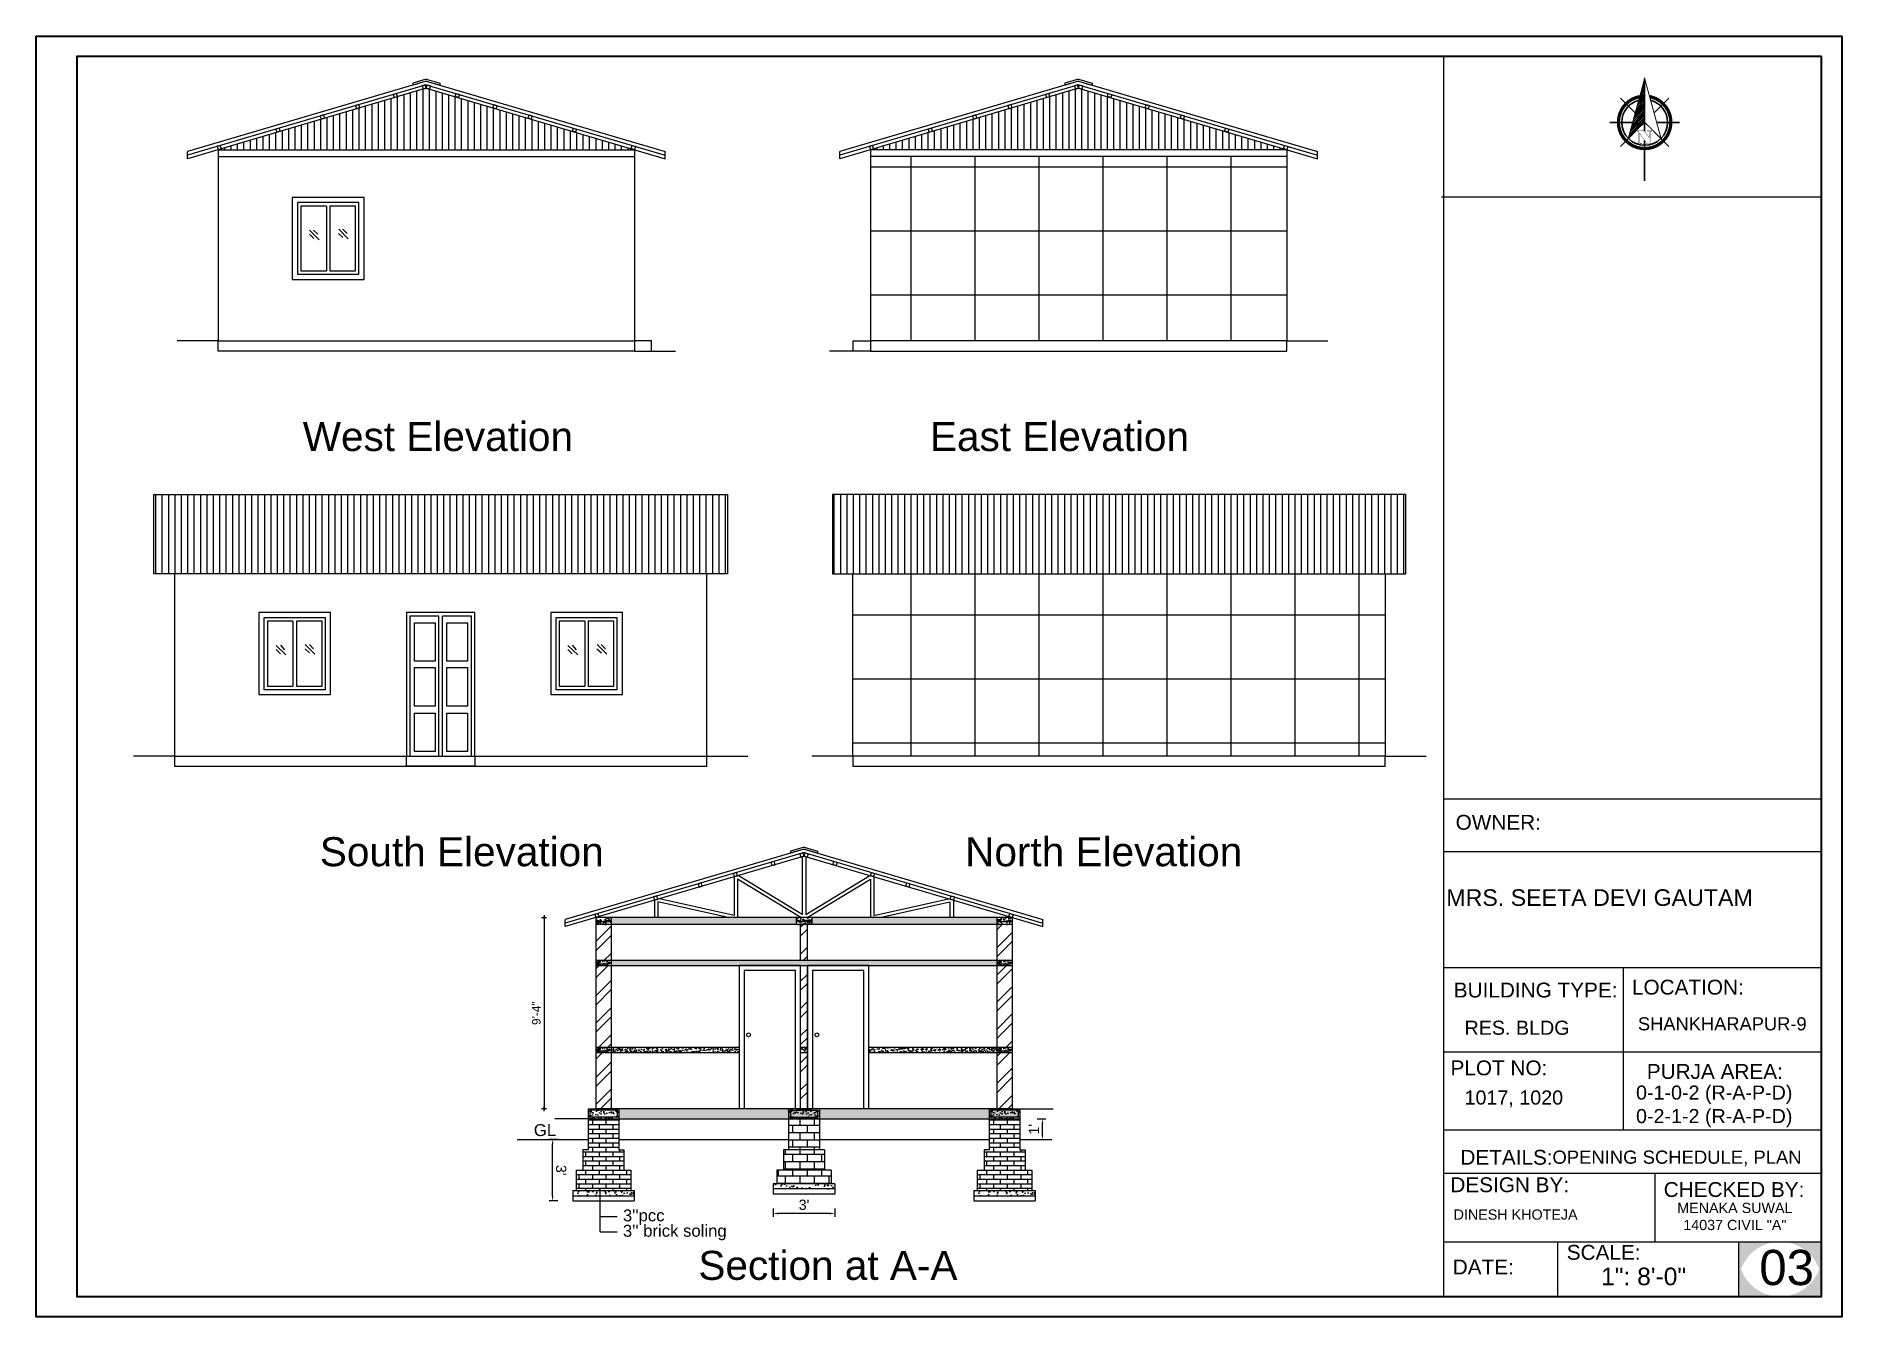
# Model space of a CAD drawing. Header units: inches. Extents: x 100101 to 119806, y -2288 to 8641.
# Drawn here: x 118748 to 119806, y 3458 to 4208 of the extents above; entities that cross this region are included whole.
import ezdxf

# ---------------------------------------------------------------- set-up
doc = ezdxf.new("R2010")
doc.units = ezdxf.units.IN
doc.header["$LTSCALE"] = 0.5
doc.header["$MEASUREMENT"] = 0
doc.header["$PDMODE"] = 66
for name, color, linetype, lineweight in [('1', 7, 'Continuous', 25), ('Dimention', 5, 'Continuous', 20), ('door', 202, 'Continuous', 5), ('hatch', 9, 'Continuous', 0), ('Siteplan', 7, 'Continuous', 30), ('steps', 253, 'Continuous', 20), ('TEXT', 220, 'Continuous', 9), ('Toilet', 7, 'Continuous', 25), ('WALL - A', 1, 'Continuous', 40)]:
    doc.layers.add(name, color=color, linetype=linetype, lineweight=lineweight)
doc.layers.add('Normal Wall', color=7, linetype='Continuous', lineweight=35, true_color=0xffaf89)
doc.layers.add('Rear Wall', color=7, linetype='Continuous', lineweight=20, true_color=0xd4e480)
doc.layers.add('REBARS', color=5, linetype='Continuous')
doc.styles.add('Lettring Text', font='arial.ttf')
doc.styles.get("Standard").update_dxf_attribs({"font": 'arial.ttf'})
doc.styles.add('SwissBT', font='swiss.ttf', dxfattribs={"height": 12})
doc.dimstyles.new('Copy of Standard', dxfattribs={"dimtxt": 6, "dimasz": 2.875, "dimexe": 2, "dimexo": 4, "dimgap": 2, "dimtad": 1, "dimdec": 0, "dimrnd": 1, "dimzin": 0, "dimdsep": 46, "dimlunit": 4, "dimtxsty": 'Lettring Text', "dimcen": 0.1, "dimclrd": 7, "dimclre": 7, "dimclrt": 7, "dimazin": 0, "dimtfac": 0.645, "dimtdec": 0, "dimtmove": 1, "dimatfit": 0, "dimfxl": 3, "dimfxlon": 1, "dimtfillclr": 256, "dimtolj": 1, "dimtzin": 0, "dimlwd": -1, "dimlwe": -1, "dimarcsym": 2})
doc.dimstyles.new('S8', dxfattribs={"dimtxt": 5, "dimasz": 1, "dimexe": 6, "dimexo": 18, "dimgap": 1.9375, "dimtad": 1, "dimdec": 0, "dimzin": 3, "dimdsep": 46, "dimlunit": 4, "dimtxsty": 'Standard', "dimblk": 'dot 2', "dimcen": 12, "dimse1": 1, "dimse2": 1, "dimclrd": 1, "dimclre": 1, "dimclrt": 256, "dimadec": 0, "dimazin": 0, "dimtfac": 0.75, "dimtdec": 0, "dimtix": 1, "dimtmove": 1, "dimatfit": 3, "dimldrblk": 'DOT', "dimfxl": 1, "dimtolj": 1, "dimtzin": 0, "dimlwd": 9, "dimlwe": 9, "dimarcsym": 0})
pattern_1 = [(90, (-244676.54, 34844.07), (-37.5, 0), []), (180, (-244676.54, 34844.07), (-4e-15, -37.5), [])]
pattern_2 = [(50, (-244731.5586, 32971.725), (3.586300913, -0.313760675), [0.375, -4.125]), (355, (-244731.5586, 32971.725), (-0.693756668, 3.76096067), [0.3, -3.3]), (100.4514445, (-244731.2597, 32971.699), (2.892544234, 3.447199955), [0.31870096, -3.50571056]), (46.1842, (-244731.5586, 32972.725), (5.336206653, -0.827596404), [0.5625, -6.1875]), (96.6356355, (-244731.114, 32972.656), (4.67330973, 4.870593004), [0.47805171, -5.2585688]), (351.184164, (-244731.5586, 32972.725), (4.673309725, 4.870593), [0.45, -4.950000005]), (21, (-244731.0586, 32972.475), (2.98453526, -2.013094453), [0.375, -4.125]), (326, (-244731.0586, 32972.475), (1.21657666, 3.625750225), [0.3, -3.3]), (71.4514447, (-244730.81, 32972.3073), (4.201111884, 1.612655764), [0.31870095, -3.50571056]), (37.5, (-244731.5586, 32971.725), (0.0607992766, 1.664469269), [0, -3.26, 0, -3.35, 0, -3.3125]), (7.5, (-244731.5586, 32971.725), (1.315347687, 1.972058559), [0, -1.91, 0, -3.185, 0, -1.2625]), (327.5, (-244732.6736, 32971.725), (2.669112181, -0.1127743587), [0, -1.25, 0, -3.9, 0, -5.175]), (317.5, (-244733.1736, 32971.725), (2.915930847, 0.500524912), [0, -1.625, 0, -2.59, 0, -3.675])]
pattern_3 = [(45, (-244731.559, 32971.725), (-7.9549513, 7.9549513), []), (45, (-244726.255, 32971.725), (-7.9549513, 7.9549513), [])]
pattern_4 = [(50, (54752.448, 120091.9313), (5.73808146, -0.50201708), [0.6, -6.6]), (355, (54752.448, 120091.9313), (-1.11001067, 6.01753707), [0.48, -5.28]), (100.4514, (54752.926, 120091.8895), (4.62807505, 5.51551634), [0.50992152, -5.6091369]), (46.1842, (54752.448, 120093.531), (8.5379284, -1.3241521), [0.9, -9.9]), (96.6356, (54753.1595, 120093.421), (7.47730164, 7.79294297), [0.7648823, -8.413704]), (351.1842, (54752.448, 120093.531), (7.47729556, 7.7929488), [0.72, -7.92]), (21, (54753.248, 120093.1313), (4.77525642, -3.22095113), [0.6, -6.6]), (326, (54753.248, 120093.1313), (1.94652266, 5.80120036), [0.48, -5.28]), (71.4514, (54753.646, 120092.863), (6.72178103, 2.58024397), [0.50992152, -5.6091369]), (37.5, (54752.448, 120091.9313), (0.097278843, 2.66315083), [0, -5.216, 0, -5.36, 0, -5.3]), (7.5, (54752.448, 120091.9313), (2.1045563, 3.155293695), [0, -3.056, 0, -5.096, 0, -2.02]), (327.5, (54750.664, 120091.9313), (4.27057949, -0.180438974), [0, -2, 0, -6.24, 0, -8.28]), (317.5, (54749.864, 120091.9313), (4.66548935, 0.80083986), [0, -2.6, 0, -4.144, 0, -5.88])]
pattern_5 = [(50, (54987.448, 120091.9313), (5.73808146, -0.50201708), [0.6, -6.6]), (355, (54987.448, 120091.9313), (-1.11001067, 6.01753707), [0.48, -5.28]), (100.4514, (54987.926, 120091.8895), (4.62807505, 5.51551634), [0.50992152, -5.6091369]), (46.1842, (54987.448, 120093.531), (8.5379284, -1.3241521), [0.9, -9.9]), (96.6356, (54988.1595, 120093.421), (7.47730164, 7.79294297), [0.7648823, -8.413704]), (351.1842, (54987.448, 120093.531), (7.47729556, 7.7929488), [0.72, -7.92]), (21, (54988.248, 120093.1313), (4.77525642, -3.22095113), [0.6, -6.6]), (326, (54988.248, 120093.1313), (1.94652266, 5.80120036), [0.48, -5.28]), (71.4514, (54988.646, 120092.863), (6.72178103, 2.58024397), [0.50992152, -5.6091369]), (37.5, (54987.448, 120091.9313), (0.097278843, 2.66315083), [0, -5.216, 0, -5.36, 0, -5.3]), (7.5, (54987.448, 120091.9313), (2.1045563, 3.155293695), [0, -3.056, 0, -5.096, 0, -2.02]), (327.5, (54985.664, 120091.9313), (4.27057949, -0.180438974), [0, -2, 0, -6.24, 0, -8.28]), (317.5, (54984.864, 120091.9313), (4.66548935, 0.80083986), [0, -2.6, 0, -4.144, 0, -5.88])]
pattern_6 = [(130, (183526.4417, 120091.9313), (-5.73808146, -0.50201708), [0.6, -6.6]), (185, (183526.442, 120091.9313), (1.11001067, 6.01753707), [0.48, -5.28]), (79.5486, (183525.9636, 120091.8895), (-4.62807505, 5.51551634), [0.50992152, -5.6091369]), (133.8158, (183526.442, 120093.531), (-8.5379284, -1.3241521), [0.9, -9.9]), (83.3644, (183525.73, 120093.421), (-7.47730164, 7.79294297), [0.7648823, -8.413704]), (188.8158, (183526.442, 120093.531), (-7.47729556, 7.7929488), [0.72, -7.92]), (159, (183525.6417, 120093.1313), (-4.77525642, -3.22095113), [0.6, -6.6]), (214, (183525.642, 120093.1313), (-1.94652266, 5.80120036), [0.48, -5.28]), (108.5486, (183525.244, 120092.863), (-6.72178103, 2.58024397), [0.50992152, -5.6091369]), (142.5, (183526.4417, 120091.9313), (-0.097278843, 2.66315083), [0, -5.216, 0, -5.36, 0, -5.3]), (172.5, (183526.4417, 120091.9313), (-2.1045563, 3.155293695), [0, -3.056, 0, -5.096, 0, -2.02]), (212.5, (183528.2257, 120091.9313), (-4.27057949, -0.180438974), [0, -2, 0, -6.24, 0, -8.28]), (222.5, (183529.0257, 120091.9313), (-4.66548935, 0.80083986), [0, -2.6, 0, -4.144, 0, -5.88])]
pattern_7 = [(0, (151393.9156, 82832.566), (0, 4.25), []), (90, (151393.916, 82832.566), (-8.5, 5e-16), [4.25, -4.25]), (90, (151398.166, 82832.566), (-8.5, 5e-16), [-4.25, 4.25])]

msp = doc.modelspace()

# ---------------------------------------------------------------- texts
at = {"color": 0}
for s, p in [('OWNER:', (119580, 3743.2)), ('LOCATION:', (119683.3, 3646.6))]:
    msp.add_text(s, height=8.7, dxfattribs=at).set_placement(p)
at = {"color": 7, "linetype": 'ByBlock', "lineweight": 5}
for s, insert, char_height, width, attachment_point in [('{\\fArial CE|b0|i0|c238|p34;\\P\\fArial CE|b0|i0|c0|p34;\\H2.8333x;West\\fArial CE|b0|i0|c238|p34; El\\fArial CE|b0|i0|c0|p34;e\\fArial CE|b0|i0|c238|p34;vation}', (118983.7, 3978.5), 6, 195.297, 5), ('{\\fArial CE|b0|i0|c238|p34;\\P\\fArial CE|b0|i0|c0|p34;\\H2.8333x;East\\fArial CE|b0|i0|c238|p34; El\\fArial CE|b0|i0|c0|p34;e\\fArial CE|b0|i0|c238|p34;vation}', (119347.9, 3978.5), 6, 195.297, 5), ('{\\fArial CE|b0|i0|c238|p34;\\P\\fArial CE|b0|i0|c0|p34;\\H2.8333x;South\\fArial CE|b0|i0|c238|p34; El\\fArial CE|b0|i0|c0|p34;e\\fArial CE|b0|i0|c238|p34;vation}', (118997.7, 3735.2), 6, 195.297, 5), ('{\\fArial CE|b0|i0|c238|p34;\\P\\fArial CE|b0|i0|c0|p34;\\H2.8333x;North\\fArial CE|b0|i0|c238|p34; El\\fArial CE|b0|i0|c0|p34;e\\fArial CE|b0|i0|c238|p34;vation}', (119373.8, 3735.2), 6, 195.297, 5), ('{\\fArial CE|b0|i0|c0|p34;GL}', (119039.9, 3570.7), 7, 174.101, 1), ("{\\fArial CE|b0|i0|c238|p34;3'}'{\\fArial CE|b0|i0|c238|p34;pcc}", (119092.1, 3520.7), 7, 174.101, 1), ("{\\fArial CE|b0|i0|c238|p34;3'}'{\\fArial CE|b0|i0|c238|p34; brick soling}", (119092.1, 3511.7), 7, 174.101, 1), ('{\\fArial CE|b0|i0|c238|p34;\\P\\H2.8333x;Section at A-A}', (119212.2, 3492.8), 6, 232.962, 5)]:
    msp.add_mtext(s, dxfattribs=dict(at, insert=insert, char_height=char_height, width=width, attachment_point=attachment_point))
at = {"layer": 'TEXT', "color": 0}
for s, height, p in [('OWNER:', 8.7, (119580, 3743.2)), ('LOCATION:', 8.7, (119683.3, 3646.6)), ('CHECKED BY:', 8.704, (119701.9, 3528)), ('CHECKED BY:', 8.704, (119701.9, 3528)), ('SCALE:', 8.7, (119645.1, 3491.2)), ('SCALE:', 8.7, (119645.1, 3491.2))]:
    msp.add_text(s, height=height, dxfattribs=at).set_placement(p)
at = {"layer": 'TEXT', "color": 0, "linetype": 'ByBlock', "style": 'SwissBT'}
for s, insert, char_height, width, attachment_point in [('MRS. SEETA DEVI GAUTAM', (119664.3, 3708.3), 9.72, 217.511, 2), ('OPENING SCHEDULE, PLAN', (119636.7, 3555.2), 7.74, 268.532, 1), ('MENAKA SUWAL\\P14037 CIVIL "A"', (119743.6, 3524.6), 6, 88.549, 2), ('DINESH KHOTEJA', (119578.8, 3520.7), 6, 201.528, 1)]:
    msp.add_mtext(s, dxfattribs=dict(at, insert=insert, char_height=char_height, width=width, attachment_point=attachment_point))
at = {"layer": 'TEXT', "color": 0, "attachment_point": 1}
for s, insert, char_height, width in [('BUILDING TYPE:', (119578.9, 3653.6), 8.704, 148.555), ('BUILDING TYPE:', (119578.9, 3653.6), 8.704, 148.555), ('PLOT NO: ', (119577, 3608), 8.7, 138.027), ('PLOT NO: ', (119577, 3608), 8.7, 138.027), ('PURJA AREA:', (119692, 3605.9), 8.704, 197.582), ('PURJA AREA:', (119692, 3605.9), 8.704, 197.582), ('DETAILS: ', (119582.8, 3555.6), 8.7, 138.027), ('DESIGN BY:', (119576.9, 3539.5), 8.7, 138.027), ('DESIGN BY:', (119576.9, 3539.5), 8.7, 138.027), ('DATE:', (119578.3, 3491.3), 8.7, 34.818)]:
    msp.add_mtext(s, dxfattribs=dict(at, insert=insert, char_height=char_height, width=width))
at = {"layer": 'TEXT', "color": 0, "style": 'SwissBT'}
for s, insert, char_height, width, attachment_point in [('RES. BLDG', (119585.2, 3631.3), 8.26, 163.214, 1), ('RES. BLDG', (119585.2, 3631.3), 8.26, 163.214, 1), ('1017, 1020', (119585.2, 3590.4), 8.26, 163.214, 1), ('0-1-0-2 (R-A-P-D)\\P0-2-1-2 (R-A-P-D)', (119731.5, 3593.3), 8.256, 163.214, 2), ('03', (119757.9, 3497), 20.64, 20.158, 1)]:
    msp.add_mtext(s, dxfattribs=dict(at, insert=insert, char_height=char_height, width=width, attachment_point=attachment_point))
at = {"layer": 'TEXT', "color": 0, "linetype": 'ByBlock', "insert": (119686.8, 3633.3), "char_height": 7.671, "attachment_point": 1}
msp.add_mtext_dynamic_manual_height_columns('SHANKHARAPUR-9', width=381.035, gutter_width=1.53, heights=[0], dxfattribs=at)
at = {"layer": 'TEXT', "color": 0, "ltscale": 0.5, "insert": (119665.2, 3486.6), "char_height": 10.32, "width": 127.534, "attachment_point": 1, "style": 'SwissBT'}
msp.add_mtext('1": 8\'-0"', dxfattribs=at)
msp.add_mtext('1": 8\'-0"', dxfattribs=at)

# ---------------------------------------------------------------- blocks, each defined once
blk = doc.blocks.new('*X736')
at = {"color": 0}
for p, q in [((145.96, -414.6), (147.62, -412.94)), ((146.16, -413.87), (147.62, -412.41)), ((146.36, -413.14), (147.62, -411.88)), ((146.55, -412.41), (147.62, -411.35)), ((146.75, -411.68), (147.62, -410.82)), ((146.95, -410.95), (147.62, -410.29)), ((147.15, -410.22), (147.62, -409.76)), ((147.35, -409.49), (147.62, -409.23)), ((147.55, -408.76), (147.62, -408.7)), ((143.76, -422.63), (147.62, -418.77)), ((143.96, -421.9), (147.62, -418.24)), ((144.16, -421.17), (147.62, -417.71)), ((144.36, -420.44), (147.62, -417.18)), ((144.56, -419.71), (147.62, -416.65)), ((144.76, -418.98), (147.62, -416.12)), ((144.96, -418.25), (147.62, -415.59)), ((145.16, -417.52), (147.62, -415.06)), ((145.36, -416.79), (147.62, -414.53)), ((145.56, -416.06), (147.62, -414)), ((145.76, -415.33), (147.62, -413.47)), ((142.76, -426.28), (147.62, -421.42)), ((142.96, -425.55), (147.62, -420.89)), ((143.16, -424.82), (147.62, -420.36)), ((143.36, -424.09), (147.62, -419.83)), ((143.56, -423.36), (147.62, -419.3))]:
    blk.add_line(p, q, dxfattribs=at)
blk = doc.blocks.new('NORTH_15')
for p, q in [((-2.87, 2.87), (-7.37, 7.37)), ((0, 3.66), (0, 10.62)), ((2.87, 2.87), (7.37, 7.37)), ((-13.37, 0), (2.72, 0)), ((5.49, 0), (17.83, 0)), ((-2.87, -2.87), (-7.37, -7.37)), ((0, -3.66), (0, -10.62)), ((2.87, -2.87), (7.37, -7.37))]:
    blk.add_line(p, q)
at = {"const_width": 1}
for points in [[(0, -8, 1), (0, 8, 0.359415), (-7.86, 1.52, 1)], [(-7.86, -1.52, 0.359415), (0, -8, 1)]]:
    blk.add_lwpolyline(points, format="xyb", dxfattribs=at)
for points, const_width in [([(4.96, -5.01), (-13.37, 0), (4.9, 5), (0, 0), (4.96, -5.01)], 0.3), ([(5.93, -1.55), (6, -1.55), (6.07, -1.54), (6.13, -1.53), (6.17, -1.52), (6.22, -1.51), (6.26, -1.49), (6.28, -1.47), (6.3, -1.45), (6.32, -1.42), (6.33, -1.39), (6.35, -1.34), (6.36, -1.29), (6.37, -1.23), (6.38, -1.16), (6.38, -1.08), (6.38, -1), (6.54, -1), (6.54, -2.34), (6.38, -2.34), (6.38, -2.3), (6.38, -2.23), (6.38, -2.16), (6.37, -2.09), (6.36, -2.04), (6.35, -1.99), (6.33, -1.95), (6.32, -1.91), (6.3, -1.88), (6.28, -1.86), (6.26, -1.83), (6.22, -1.81), (6.18, -1.8), (6.13, -1.78), (6.07, -1.77), (6.01, -1.76), (5.95, -1.76), (2.66, -1.76), (2.66, -2.34), (2.5, -2.34), (2.5, -0.16), (4.71, 1.44), (3.14, 1.44), (3.07, 1.44), (3, 1.43), (2.94, 1.42), (2.89, 1.41), (2.85, 1.4), (2.81, 1.38), (2.78, 1.36), (2.76, 1.34), (2.74, 1.31), (2.72, 1.27), (2.7, 1.22), (2.69, 1.17), (2.68, 1.11), (2.67, 1.04), (2.66, 0.97), (2.66, 0.89), (2.66, 0.87), (2.5, 0.87), (2.5, 2.21), (2.66, 2.21), (2.66, 2.17), (2.66, 2.09), (2.67, 2.03), (2.68, 1.97), (2.69, 1.91), (2.7, 1.86), (2.71, 1.82), (2.73, 1.78), (2.75, 1.76), (2.77, 1.74), (2.8, 1.72), (2.85, 1.7), (2.89, 1.68), (2.94, 1.67), (3, 1.66), (3.07, 1.66), (3.14, 1.66), (6.54, 1.66), (6.54, 0.75), (3.33, -1.55), (5.93, -1.55), (5.93, -1.55)], 0.1)]:
    blk.add_lwpolyline(points, dxfattribs=dict(const_width=const_width))
for start, end in [(90, 164.973), (270, 90), (195.027, 270)]:
    blk.add_arc((0, 0), 7, start, end)
at = {"rotation": 90}
blk.add_blockref('*X736', (-421.89, -147.62), dxfattribs=at)
blk = doc.blocks.new('A$C0BDB7EE9')
at = {"layer": 'Siteplan', "xscale": 2.999999999999779, "yscale": 2.999999999999779, "zscale": 2.999999999999779, "rotation": 247.8612575918487}
blk.add_blockref('NORTH_15', (20.2, 49.5), dxfattribs=at)
blk = doc.blocks.new('A$C327B4BBD')
at = {"layer": 'Dimention', "ltscale": 0.3, "xscale": 1.171875000000082, "yscale": 1.171875000000082, "zscale": 1.171875000000082, "rotation": 112.1387424081494}
blk.add_blockref('A$C0BDB7EE9', (16.1, 0), dxfattribs=at)
blk = doc.blocks.new('*D795')
at = {"color": 7, "transparency": 16777216}
for p, q in [((119053.9, 3561.7), (119048.9, 3561.7)), ((119050.9, 3528.6), (119050.9, 3558.8)), ((119053.9, 3525.7), (119048.9, 3525.7))]:
    blk.add_line(p, q, dxfattribs=at)
at = {"color": 7, "linetype": 'ByBlock', "transparency": 16777216}
for points in [[(119051.4, 3558.8), (119050.4, 3558.8), (119050.9, 3561.7)], [(119051.4, 3528.6), (119050.4, 3528.6), (119050.9, 3525.7)]]:
    blk.add_solid(points, dxfattribs=at)
at = {"layer": 'Defpoints', "color": 0, "linetype": 'ByBlock', "transparency": 16777216}
for p in [(119050.9, 3561.7), (119062.7, 3561.7), (119062.7, 3525.7)]:
    blk.add_point(p, dxfattribs=at)
at = {"color": 7, "linetype": 'ByBlock', "lineweight": 5, "transparency": 16777216, "insert": (119055.9, 3543.7), "char_height": 6, "attachment_point": 5, "rotation": 270.0012, "style": 'Lettring Text'}
blk.add_mtext("\\A1;3'", dxfattribs=at)
blk = doc.blocks.new('*D796')
at = {"color": 7, "transparency": 16777216}
for p, q in [((119334.9, 3573.7), (119339.9, 3573.7)), ((119337.9, 3564.6), (119337.9, 3570.8)), ((119334.9, 3561.7), (119339.9, 3561.7))]:
    blk.add_line(p, q, dxfattribs=at)
at = {"color": 7, "linetype": 'ByBlock', "transparency": 16777216}
for points in [[(119337.4, 3570.8), (119338.4, 3570.8), (119337.9, 3573.7)], [(119337.4, 3564.6), (119338.4, 3564.6), (119337.9, 3561.7)]]:
    blk.add_solid(points, dxfattribs=at)
at = {"layer": 'Defpoints', "color": 0, "linetype": 'ByBlock', "transparency": 16777216}
for p in [(119324.7, 3573.7), (119337.9, 3573.7), (119324.7, 3561.7)]:
    blk.add_point(p, dxfattribs=at)
at = {"color": 7, "linetype": 'ByBlock', "lineweight": 5, "transparency": 16777216, "insert": (119332.9, 3567.7), "char_height": 6, "attachment_point": 5, "rotation": 90, "style": 'Lettring Text'}
blk.add_mtext("\\A1;1'", dxfattribs=at)
blk = doc.blocks.new('*D778')
at = {"color": 7, "transparency": 16777216}
for p, q in [((119180.2, 3521.3), (119180.2, 3516.3)), ((119213.3, 3518.3), (119183.1, 3518.3)), ((119216.2, 3521.3), (119216.2, 3516.3))]:
    blk.add_line(p, q, dxfattribs=at)
at = {"color": 7, "linetype": 'ByBlock', "transparency": 16777216}
for points in [[(119183.1, 3518.8), (119183.1, 3517.8), (119180.2, 3518.3)], [(119213.3, 3518.8), (119213.3, 3517.8), (119216.2, 3518.3)]]:
    blk.add_solid(points, dxfattribs=at)
at = {"layer": 'Defpoints', "color": 0, "linetype": 'ByBlock', "transparency": 16777216}
for p in [(119180.2, 3529.7), (119216.2, 3529.7), (119180.2, 3518.3)]:
    blk.add_point(p, dxfattribs=at)
at = {"color": 7, "linetype": 'ByBlock', "lineweight": 5, "transparency": 16777216, "insert": (119198.2, 3523.4), "char_height": 6, "attachment_point": 5, "style": 'Lettring Text'}
blk.add_mtext("\\A1;3'", dxfattribs=at)
blk = doc.blocks.new('dot1')
at = {"layer": 'hatch'}
h = blk.add_hatch(color=256, dxfattribs=at)
edge = h.paths.add_edge_path()
edge.add_arc((0, 0), 1, 0, 360)
for p, q in [((3, 0), (-3, 0)), ((0, 3), (0, -3))]:
    blk.add_line(p, q, dxfattribs=at)
blk.add_circle((0, 0), 1, dxfattribs=at)
blk = doc.blocks.new('dot 2')
at = {"layer": 'hatch', "xscale": 0.5, "yscale": 0.5, "zscale": 0.5}
blk.add_blockref('dot1', (0, 0), dxfattribs=at)
blk = doc.blocks.new('*D905')
at = {"layer": 'Defpoints', "color": 0, "transparency": 16777216}
for p in [(119076.2, 3691.7), (119045.9, 3579.7), (119076.2, 3579.7)]:
    blk.add_point(p, dxfattribs=at)
at = {"layer": 'Toilet', "color": 1, "lineweight": 9, "transparency": 16777216}
blk.add_line((119045.9, 3690.7), (119045.9, 3580.7), dxfattribs=at)
for p, rotation in [((119045.9, 3691.7), 90), ((119045.9, 3579.7), 270)]:
    blk.add_blockref('dot 2', p, dxfattribs=dict(at, rotation=rotation))
at = {"layer": 'Toilet', "transparency": 16777216, "insert": (119041.4, 3635.7), "char_height": 5, "attachment_point": 5, "rotation": 90}
blk.add_mtext('\\A1;9\'-4"', dxfattribs=at)
blk = doc.blocks.new('_Dot')
at = {"color": 0, "linetype": 'ByBlock', "lineweight": -2}
blk.add_line((-0.5, 0), (-1, 0), dxfattribs=at)
at = {"color": 0, "linetype": 'ByBlock', "const_width": 0.5}
blk.add_lwpolyline([(-0.25, 0, 1), (0.25, 0, 1)], format="xyb", close=True, dxfattribs=at)

# ---------------------------------------------------------------- dimensions: what is measured, and where the dimension line sits
at = {"color": 7, "linetype": 'ByBlock', "lineweight": 5}
dim = msp.add_linear_dim(base=(119337.9, 3573.7), p1=(119324.7, 3561.7), p2=(119324.7, 3573.7), angle=90, dimstyle='Copy of Standard', dxfattribs=at)
dim.commit()
dim.dimension.update_dxf_attribs({"geometry": '*D796', "text_midpoint": (119332.9, 3567.7)})
dim = msp.add_aligned_dim(p1=(119062.7, 3525.7), p2=(119062.7, 3561.7), distance=11.8, dimstyle='Copy of Standard', dxfattribs=at)
dim.commit()
dim.dimension.update_dxf_attribs({"geometry": '*D795', "text_midpoint": (119055.9, 3543.7)})
dim = msp.add_linear_dim(base=(119180.2, 3518.3), p1=(119216.2, 3529.7), p2=(119180.2, 3529.7), dimstyle='Copy of Standard', dxfattribs=at)
dim.commit()
dim.dimension.update_dxf_attribs({"geometry": '*D778', "text_midpoint": (119198.2, 3523.4)})
at = {"layer": 'Toilet'}
dim = msp.add_linear_dim(base=(119045.9, 3579.7), p1=(119076.2, 3691.7), p2=(119076.2, 3579.7), angle=90, dimstyle='S8', override={"dimfxl": 2, "dimfxlon": 1, "dimarcsym": 1}, dxfattribs=at)
dim.commit()
dim.dimension.update_dxf_attribs({"geometry": '*D905', "text_midpoint": (119041.4, 3635.7)})

# ---------------------------------------------------------------- hatches: boundary and pattern name
at = {"linetype": 'ByBlock', "lineweight": 5}
h = msp.add_hatch(dxfattribs=at)
h.set_pattern_fill('AR-CONC', scale=0.5, style=0)
h.set_pattern_definition(pattern_2)
h.paths.add_polyline_path([(119085.2, 3691.7), (119076.2, 3691.7), (119076.2, 3687.7), (119085.2, 3687.7)])
h.paths.add_polyline_path([(119084.1, 3689.2, -0.424176), (119083.6, 3689.7, -1), (119084.6, 3689.7, -0.404321), (119084.1, 3689.2), (119077.3, 3689.2, -0.424176), (119076.8, 3689.7, -1), (119077.8, 3689.7, -0.404321), (119077.3, 3689.2)], flags=16)
h = msp.add_hatch(color=7, dxfattribs=at)
h.paths.add_polyline_path([(119076.8, 3689.7, -0.414214), (119077.3, 3690.2), (119077.4, 3690.2, -0.315664), (119077.8, 3689.7, -1)])
h.paths.add_polyline_path([(119083.9, 3690.2), (119084.1, 3690.2, -0.414214), (119084.6, 3689.7, -0.404321), (119084.1, 3689.2), (119084.1, 3689.2, -0.404321), (119083.6, 3689.7, -0.315664)])
h = msp.add_hatch(dxfattribs=at)
h.set_pattern_fill('AR-CONC', scale=0.5, style=0)
h.set_pattern_definition(pattern_2)
h.paths.add_polyline_path([(119193.7, 3691.7), (119085.2, 3691.7), (119085.2, 3687.7), (119193.7, 3687.7)])
h = msp.add_hatch(dxfattribs=at)
h.set_pattern_fill('AR-CONC', scale=0.5, style=0)
h.set_pattern_definition(pattern_2)
h.paths.add_polyline_path([(119202.7, 3691.7), (119193.7, 3691.7), (119193.7, 3687.7), (119202.7, 3687.7)])
h.paths.add_polyline_path([(119201.6, 3689.2, -0.424176), (119201.1, 3689.7, -1), (119202.1, 3689.7, -0.404321), (119201.6, 3689.2), (119194.8, 3689.2, -0.424176), (119194.3, 3689.7, -1), (119195.3, 3689.7, -0.404321), (119194.8, 3689.2)], flags=16)
h = msp.add_hatch(color=7, dxfattribs=at)
h.paths.add_polyline_path([(119194.3, 3689.7, -0.414214), (119194.8, 3690.2), (119194.9, 3690.2, -0.315664), (119195.3, 3689.7, -1)])
h.paths.add_polyline_path([(119201.4, 3690.2), (119201.6, 3690.2, -0.414214), (119202.1, 3689.7, -0.404321), (119201.6, 3689.2), (119201.6, 3689.2, -0.404321), (119201.1, 3689.7, -0.315664)])
h = msp.add_hatch(dxfattribs=at)
h.set_pattern_fill('AR-CONC', scale=0.5, style=0)
h.set_pattern_definition(pattern_2)
h.paths.add_polyline_path([(119311.2, 3687.7), (119311.2, 3691.7), (119202.7, 3691.7), (119202.7, 3687.7)])
h = msp.add_hatch(dxfattribs=at)
h.set_pattern_fill('AR-CONC', scale=0.5, style=0)
h.set_pattern_definition(pattern_2)
h.paths.add_polyline_path([(119320.2, 3691.7), (119311.2, 3691.7), (119311.2, 3687.7), (119320.2, 3687.7)])
h.paths.add_polyline_path([(119319.1, 3689.2, -0.424176), (119318.6, 3689.7, -1), (119319.6, 3689.7, -0.404321), (119319.1, 3689.2), (119312.3, 3689.2, -0.424176), (119311.8, 3689.7, -1), (119312.8, 3689.7, -0.404321), (119312.3, 3689.2)], flags=16)
h = msp.add_hatch(color=7, dxfattribs=at)
h.paths.add_polyline_path([(119311.8, 3689.7, -0.414214), (119312.3, 3690.2), (119312.4, 3690.2, -0.315664), (119312.8, 3689.7, -1)])
h.paths.add_polyline_path([(119318.9, 3690.2), (119319.1, 3690.2, -0.414214), (119319.6, 3689.7, -0.404321), (119319.1, 3689.2), (119319.1, 3689.2, -0.404321), (119318.6, 3689.7, -0.315664)])
h = msp.add_hatch(dxfattribs=at)
h.set_pattern_fill('AR-CONC', scale=0.5, style=0)
h.set_pattern_definition([(50, (72837.2697, 72471.4603), (3.58630091, -0.31376067), [0.375, -4.125]), (355, (72837.2697, 72471.4603), (-0.69375667, 3.76096067), [0.3, -3.3]), (100.4514, (72837.5685, 72471.4342), (2.89254691, 3.44719771), [0.31870095, -3.50571056]), (46.1842, (72837.2697, 72472.4603), (5.33620524, -0.82759507), [0.5625, -6.1875]), (96.6356, (72837.7143, 72472.3914), (4.67331353, 4.87058935), [0.47805144, -5.258565]), (351.1842, (72837.2697, 72472.4603), (4.67330973, 4.870593), [0.45, -4.95]), (21, (72837.7697, 72472.2103), (2.98453526, -2.01309445), [0.375, -4.125]), (326, (72837.7697, 72472.2103), (1.21657666, 3.62575023), [0.3, -3.3]), (71.4514, (72838.0184, 72472.0426), (4.20111314, 1.61265248), [0.31870095, -3.50571056]), (37.5, (72837.2697, 72471.4603), (0.060799277, 1.66446927), [0, -3.26, 0, -3.35, 0, -3.3125]), (7.5, (72837.2697, 72471.4603), (1.315347687, 1.97205856), [0, -1.91, 0, -3.185, 0, -1.2625]), (327.5, (72836.1547, 72471.4603), (2.66911218, -0.112774359), [0, -1.25, 0, -3.9, 0, -5.175]), (317.5, (72835.6547, 72471.4603), (2.91593085, 0.50052491), [0, -1.625, 0, -2.59, 0, -3.675])])
h.paths.add_polyline_path([(119085.2, 3666.7), (119076.2, 3666.7), (119076.2, 3663.7), (119085.2, 3663.7)])
h.paths.add_polyline_path([(119084.1, 3664.6, -0.404321), (119083.6, 3665.1, -1), (119084.6, 3665.1, -0.424176), (119084.1, 3664.6), (119077.3, 3664.6, -0.424176), (119076.8, 3665.1, -1), (119077.8, 3665.1, -0.404321), (119077.3, 3664.6)], flags=16)
h = msp.add_hatch(color=7, dxfattribs=at)
h.paths.add_polyline_path([(119084.6, 3665.1, 0.414214), (119084.1, 3665.6), (119083.9, 3665.5, 0.315664), (119083.6, 3665.1, 1)])
h.paths.add_polyline_path([(119077.4, 3665.5), (119077.3, 3665.6, 0.414214), (119076.8, 3665.1, 0.404321), (119077.3, 3664.6), (119077.3, 3664.6, 0.404321), (119077.8, 3665.1, 0.315664)])
h = msp.add_hatch(dxfattribs=at)
h.set_pattern_fill('AR-CONC', scale=0.5, style=0)
h.set_pattern_definition(pattern_2)
h.paths.add_polyline_path([(119311.2, 3663.7), (119311.2, 3666.7), (119085.2, 3666.7), (119085.2, 3663.7)])
h = msp.add_hatch(dxfattribs=at)
h.set_pattern_fill('AR-CONC', scale=0.5, style=0)
h.set_pattern_definition([(50, (73072.2697, 72471.4603), (3.58630091, -0.31376067), [0.375, -4.125]), (355, (73072.2697, 72471.4603), (-0.69375667, 3.76096067), [0.3, -3.3]), (100.4514, (73072.5685, 72471.4342), (2.89254691, 3.44719771), [0.31870095, -3.50571056]), (46.1842, (73072.2697, 72472.4603), (5.33620524, -0.82759507), [0.5625, -6.1875]), (96.6356, (73072.7143, 72472.3914), (4.67331353, 4.87058935), [0.47805144, -5.258565]), (351.1842, (73072.2697, 72472.4603), (4.67330973, 4.870593), [0.45, -4.95]), (21, (73072.7697, 72472.2103), (2.98453526, -2.01309445), [0.375, -4.125]), (326, (73072.7697, 72472.2103), (1.21657666, 3.62575023), [0.3, -3.3]), (71.4514, (73073.0184, 72472.0426), (4.20111314, 1.61265248), [0.31870095, -3.50571056]), (37.5, (73072.2697, 72471.4603), (0.060799277, 1.66446927), [0, -3.26, 0, -3.35, 0, -3.3125]), (7.5, (73072.2697, 72471.4603), (1.315347687, 1.97205856), [0, -1.91, 0, -3.185, 0, -1.2625]), (327.5, (73071.1547, 72471.4603), (2.66911218, -0.112774359), [0, -1.25, 0, -3.9, 0, -5.175]), (317.5, (73070.6547, 72471.4603), (2.91593085, 0.50052491), [0, -1.625, 0, -2.59, 0, -3.675])])
h.paths.add_polyline_path([(119320.2, 3666.7), (119311.2, 3666.7), (119311.2, 3663.7), (119320.2, 3663.7)])
h.paths.add_polyline_path([(119319.1, 3664.6, -0.404321), (119318.6, 3665.1, -1), (119319.6, 3665.1, -0.424176), (119319.1, 3664.6), (119312.3, 3664.6, -0.424176), (119311.8, 3665.1, -1), (119312.8, 3665.1, -0.404321), (119312.3, 3664.6)], flags=16)
h = msp.add_hatch(color=7, dxfattribs=at)
h.paths.add_polyline_path([(119319.6, 3665.1, 0.414214), (119319.1, 3665.6), (119318.9, 3665.5, 0.315664), (119318.6, 3665.1, 1)])
h.paths.add_polyline_path([(119312.4, 3665.5), (119312.3, 3665.6, 0.414214), (119311.8, 3665.1, 0.404321), (119312.3, 3664.6), (119312.3, 3664.6, 0.404321), (119312.8, 3665.1, 0.315664)])
h = msp.add_hatch(dxfattribs=at)
h.set_pattern_fill('AR-CONC', scale=0.5, style=0)
h.set_pattern_definition([(50, (72837.2697, 72420.4603), (3.58630091, -0.31376067), [0.375, -4.125]), (355, (72837.2697, 72420.4603), (-0.69375667, 3.76096067), [0.3, -3.3]), (100.4514, (72837.5685, 72420.4342), (2.89254691, 3.44719771), [0.31870095, -3.50571056]), (46.1842, (72837.2697, 72421.4603), (5.33620524, -0.82759507), [0.5625, -6.1875]), (96.6356, (72837.7143, 72421.3914), (4.67331353, 4.87058935), [0.47805144, -5.258565]), (351.1842, (72837.2697, 72421.4603), (4.67330973, 4.870593), [0.45, -4.95]), (21, (72837.7697, 72421.2103), (2.98453526, -2.01309445), [0.375, -4.125]), (326, (72837.7697, 72421.2103), (1.21657666, 3.62575023), [0.3, -3.3]), (71.4514, (72838.0184, 72421.0426), (4.20111314, 1.61265248), [0.31870095, -3.50571056]), (37.5, (72837.2697, 72420.4603), (0.060799277, 1.66446927), [0, -3.26, 0, -3.35, 0, -3.3125]), (7.5, (72837.2697, 72420.4603), (1.315347687, 1.97205856), [0, -1.91, 0, -3.185, 0, -1.2625]), (327.5, (72836.1547, 72420.4603), (2.66911218, -0.112774359), [0, -1.25, 0, -3.9, 0, -5.175]), (317.5, (72835.6547, 72420.4603), (2.91593085, 0.50052491), [0, -1.625, 0, -2.59, 0, -3.675])])
h.paths.add_polyline_path([(119085.2, 3615.7), (119076.2, 3615.7), (119076.2, 3612.7), (119085.2, 3612.7)])
h.paths.add_polyline_path([(119084.1, 3613.6, -0.404321), (119083.6, 3614.1, -1), (119084.6, 3614.1, -0.424176), (119084.1, 3613.6), (119077.3, 3613.6, -0.424176), (119076.8, 3614.1, -1), (119077.8, 3614.1, -0.404321), (119077.3, 3613.6)], flags=16)
h = msp.add_hatch(color=7, dxfattribs=at)
h.paths.add_polyline_path([(119084.6, 3614.1, 0.414214), (119084.1, 3614.6), (119083.9, 3614.5, 0.315664), (119083.6, 3614.1, 1)])
h.paths.add_polyline_path([(119077.4, 3614.5), (119077.3, 3614.6, 0.414214), (119076.8, 3614.1, 0.404321), (119077.3, 3613.6), (119077.3, 3613.6, 0.404321), (119077.8, 3614.1, 0.315664)])
h = msp.add_hatch(dxfattribs=at)
h.set_pattern_fill('AR-CONC', scale=0.5, style=0)
h.set_pattern_definition(pattern_2)
h.paths.add_polyline_path([(119160.2, 3612.7), (119160.2, 3615.7), (119085.2, 3615.7), (119085.2, 3612.7)])
h = msp.add_hatch(dxfattribs=at)
h.set_pattern_fill('AR-CONC', scale=0.5, style=0)
h.set_pattern_definition(pattern_2)
h.paths.add_polyline_path([(119200.2, 3612.7), (119200.2, 3615.7), (119196.2, 3615.7), (119196.2, 3612.7)])
h = msp.add_hatch(dxfattribs=at)
h.set_pattern_fill('AR-CONC', scale=0.5, style=0)
h.set_pattern_definition(pattern_2)
h.paths.add_polyline_path([(119236.2, 3615.7), (119236.2, 3612.7), (119311.2, 3612.7), (119311.2, 3615.7)])
h = msp.add_hatch(dxfattribs=at)
h.set_pattern_fill('AR-CONC', scale=0.5, style=0)
h.set_pattern_definition([(50, (73072.2697, 72420.4603), (3.58630091, -0.31376067), [0.375, -4.125]), (355, (73072.2697, 72420.4603), (-0.69375667, 3.76096067), [0.3, -3.3]), (100.4514, (73072.5685, 72420.4342), (2.89254691, 3.44719771), [0.31870095, -3.50571056]), (46.1842, (73072.2697, 72421.4603), (5.33620524, -0.82759507), [0.5625, -6.1875]), (96.6356, (73072.7143, 72421.3914), (4.67331353, 4.87058935), [0.47805144, -5.258565]), (351.1842, (73072.2697, 72421.4603), (4.67330973, 4.870593), [0.45, -4.95]), (21, (73072.7697, 72421.2103), (2.98453526, -2.01309445), [0.375, -4.125]), (326, (73072.7697, 72421.2103), (1.21657666, 3.62575023), [0.3, -3.3]), (71.4514, (73073.0184, 72421.0426), (4.20111314, 1.61265248), [0.31870095, -3.50571056]), (37.5, (73072.2697, 72420.4603), (0.060799277, 1.66446927), [0, -3.26, 0, -3.35, 0, -3.3125]), (7.5, (73072.2697, 72420.4603), (1.315347687, 1.97205856), [0, -1.91, 0, -3.185, 0, -1.2625]), (327.5, (73071.1547, 72420.4603), (2.66911218, -0.112774359), [0, -1.25, 0, -3.9, 0, -5.175]), (317.5, (73070.6547, 72420.4603), (2.91593085, 0.50052491), [0, -1.625, 0, -2.59, 0, -3.675])])
h.paths.add_polyline_path([(119320.2, 3615.7), (119311.2, 3615.7), (119311.2, 3612.7), (119320.2, 3612.7)])
h.paths.add_polyline_path([(119319.1, 3613.6, -0.404321), (119318.6, 3614.1, -1), (119319.6, 3614.1, -0.424176), (119319.1, 3613.6), (119312.3, 3613.6, -0.424176), (119311.8, 3614.1, -1), (119312.8, 3614.1, -0.404321), (119312.3, 3613.6)], flags=16)
h = msp.add_hatch(color=7, dxfattribs=at)
h.paths.add_polyline_path([(119319.6, 3614.1, 0.414214), (119319.1, 3614.6), (119318.9, 3614.5, 0.315664), (119318.6, 3614.1, 1)])
h.paths.add_polyline_path([(119312.4, 3614.5), (119312.3, 3614.6, 0.414214), (119311.8, 3614.1, 0.404321), (119312.3, 3613.6), (119312.3, 3613.6, 0.404321), (119312.8, 3614.1, 0.315664)])
msp.add_hatch(color=0).paths.add_polyline_path([(119794.4, 3501.8), (119770.1, 3501.8, -0.414214), (119794.4, 3477.4)])
at = {"layer": '1', "ltscale": 5}
h = msp.add_hatch(dxfattribs=at)
h.set_pattern_fill('ANSI37', color=256, scale=300, angle=45, style=0)
h.set_pattern_definition(pattern_1)
h.paths.add_polyline_path([(119481.1, 4029.7), (119481.1, 4137.7), (119237.1, 4137.7), (119237.1, 4029.7)])
h = msp.add_hatch(dxfattribs=at)
h.set_pattern_fill('ANSI37', color=256, scale=300, angle=45, style=0)
h.set_pattern_definition(pattern_1)
h.paths.add_polyline_path([(119538.8, 3786.4), (119538.8, 3893.1), (119226.8, 3893.1), (119226.8, 3786.4)])
at = {"layer": 'door', "ltscale": 0.5}
h = msp.add_hatch(dxfattribs=at)
h.set_pattern_fill('AR-CONC', color=256, scale=0.8, style=0)
h.set_pattern_definition(pattern_4)
h.paths.add_polyline_path([(119089.7, 3579.7), (119071.7, 3579.7), (119071.7, 3573.7), (119089.7, 3573.7), (119089.7, 3578.8)])
h.paths.add_polyline_path([(119088.7, 3578.8), (119088.7, 3574.7), (119072.7, 3574.7), (119072.7, 3578.8), (119073, 3578.8, -0.049683), (119073.1, 3578.8)], flags=16)
h.paths.add_polyline_path([(119088.7, 3578.4, -1), (119088, 3578.4, -1)], flags=0)
h.paths.add_polyline_path([(119088.7, 3575, -1), (119088, 3575, -1)], flags=16)
h.paths.add_polyline_path([(119073.4, 3575, -1), (119072.7, 3575, -1)], flags=16)
h = msp.add_hatch(dxfattribs=at)
h.set_pattern_fill('AR-CONC', color=256, scale=0.8, style=0)
h.set_pattern_definition(pattern_4)
h.paths.add_polyline_path([(119088.7, 3578.8), (119072.7, 3578.8), (119072.7, 3574.7), (119088.7, 3574.7)])
h = msp.add_hatch(color=256, dxfattribs=at)
h.paths.add_polyline_path([(119073.4, 3578.4, 0.385424), (119073.1, 3578.8), (119073, 3578.8, 0.385424), (119072.7, 3578.4, 1)])
h.paths.add_polyline_path([(119072.7, 3575, 1), (119073.4, 3575, 1)])
h.paths.add_polyline_path([(119088, 3578.4, 1), (119088.7, 3578.4, 1)])
h.paths.add_polyline_path([(119088, 3575, 1), (119088.7, 3575, 1)])
h = msp.add_hatch(dxfattribs=at)
h.set_pattern_fill('AR-CONC', color=256, scale=0.8, style=0)
h.set_pattern_definition(pattern_6)
h.paths.add_polyline_path([(119207.2, 3579.7), (119207.2, 3573.7), (119189.2, 3573.7), (119189.2, 3578.8), (119189.2, 3579.7)])
h.paths.add_polyline_path([(119206.2, 3574.7), (119206.2, 3578.8), (119205.9, 3578.8, 0.049683), (119205.8, 3578.8), (119190.2, 3578.8), (119190.2, 3574.7)], flags=16)
h.paths.add_polyline_path([(119190.9, 3578.4, 1), (119190.2, 3578.4, 1)], flags=0)
h.paths.add_polyline_path([(119190.9, 3575, 1), (119190.2, 3575, 1)], flags=16)
h.paths.add_polyline_path([(119206.2, 3575, 1), (119205.5, 3575, 1)], flags=16)
h = msp.add_hatch(dxfattribs=at)
h.set_pattern_fill('AR-CONC', color=256, scale=0.8, style=0)
h.set_pattern_definition(pattern_6)
h.paths.add_polyline_path([(119190.2, 3578.8), (119206.2, 3578.8), (119206.2, 3574.7), (119190.2, 3574.7)])
h = msp.add_hatch(dxfattribs=at)
h.set_pattern_fill('AR-CONC', color=256, scale=0.8, style=0)
h.set_pattern_definition(pattern_5)
h.paths.add_polyline_path([(119324.7, 3579.7), (119306.7, 3579.7), (119306.7, 3573.7), (119324.7, 3573.7), (119324.7, 3578.8)])
h.paths.add_polyline_path([(119323.7, 3578.8), (119323.7, 3574.7), (119307.7, 3574.7), (119307.7, 3578.8), (119308, 3578.8, -0.049683), (119308.1, 3578.8)], flags=16)
h.paths.add_polyline_path([(119323.7, 3578.4, -1), (119323, 3578.4, -1)], flags=0)
h.paths.add_polyline_path([(119323.7, 3575, -1), (119323, 3575, -1)], flags=16)
h.paths.add_polyline_path([(119308.4, 3575, -1), (119307.7, 3575, -1)], flags=16)
h = msp.add_hatch(dxfattribs=at)
h.set_pattern_fill('AR-CONC', color=256, scale=0.8, style=0)
h.set_pattern_definition(pattern_5)
h.paths.add_polyline_path([(119323.7, 3578.8), (119307.7, 3578.8), (119307.7, 3574.7), (119323.7, 3574.7)])
h = msp.add_hatch(color=256, dxfattribs=at)
h.paths.add_polyline_path([(119308.4, 3578.4, 0.385424), (119308.1, 3578.8), (119308, 3578.8, 0.385424), (119307.7, 3578.4, 1)])
h.paths.add_polyline_path([(119307.7, 3575, 1), (119308.4, 3575, 1)])
h.paths.add_polyline_path([(119323, 3578.4, 1), (119323.7, 3578.4, 1)])
h.paths.add_polyline_path([(119323, 3575, 1), (119323.7, 3575, 1)])
h = msp.add_hatch(dxfattribs=at)
h.set_pattern_fill('AR-BRSTD', color=256)
h.set_pattern_definition([(0, (-36321.626, 30467.137), (0, 2.667), []), (90, (-36321.626, 30467.137), (-4, 2.667), [2.667, -2.667])])
h.paths.add_polyline_path([(119089.7, 3573.7), (119071.7, 3573.7), (119071.7, 3555.7), (119089.7, 3555.7)])
h.paths.add_polyline_path([(119092.7, 3555.7), (119068.7, 3555.7), (119068.7, 3543.7), (119089.7, 3543.7), (119092.7, 3543.7)])
h.paths.add_polyline_path([(119096.7, 3543.7), (119089.7, 3543.7), (119068.7, 3543.7), (119064.7, 3543.7), (119064.7, 3531.7), (119096.7, 3531.7)])
h = msp.add_hatch(dxfattribs=at)
h.set_pattern_fill('BRICK', color=256, scale=17, style=0)
h.set_pattern_definition(pattern_7)
h.paths.add_polyline_path([(119186.2, 3555.7), (119210.2, 3555.7), (119210.2, 3543.7), (119189.2, 3543.7), (119186.2, 3543.7)])
h.paths.add_polyline_path([(119189.2, 3573.7), (119207.2, 3573.7), (119207.2, 3567.7), (119207.2, 3555.7), (119189.2, 3555.7)])
h = msp.add_hatch(dxfattribs=at)
h.set_pattern_fill('AR-BRSTD', color=256)
h.set_pattern_definition([(0, (-36086.626, 30467.137), (0, 2.667), []), (90, (-36086.626, 30467.137), (-4, 2.667), [2.667, -2.667])])
h.paths.add_polyline_path([(119324.7, 3573.7), (119306.7, 3573.7), (119306.7, 3555.7), (119324.7, 3555.7)])
h.paths.add_polyline_path([(119327.7, 3555.7), (119303.7, 3555.7), (119303.7, 3543.7), (119324.7, 3543.7), (119327.7, 3543.7)])
h.paths.add_polyline_path([(119331.7, 3543.7), (119324.7, 3543.7), (119303.7, 3543.7), (119299.7, 3543.7), (119299.7, 3531.7), (119331.7, 3531.7)])
h = msp.add_hatch(dxfattribs=at)
h.set_pattern_fill('AR-CONC', color=256, style=0)
h.set_pattern_definition([(130, (123779.9343, 71978.59), (-7.17260183, -0.62752135), [0.75, -8.25]), (185, (123779.934, 71978.59), (1.3875133, 7.5219213), [0.6, -6.6]), (79.5486, (123779.3366, 71978.538), (-5.7850938, 6.8943954), [0.6374019, -7.0114211]), (133.8158, (123779.934, 71980.59), (-10.6724105, -1.6551901), [1.125, -12.375]), (83.3644, (123779.045, 71980.452), (-9.346627, 9.7411787), [0.9561029, -10.51713]), (188.8158, (123779.934, 71980.59), (-9.3466195, 9.741186), [0.9, -9.9]), (159, (123778.9343, 71980.09), (-5.9690705, -4.0261889), [0.75, -8.25]), (214, (123778.934, 71980.09), (-2.4331533, 7.25150045), [0.6, -6.6]), (108.5486, (123778.437, 71979.7545), (-8.4022263, 3.225305), [0.6374019, -7.0114211]), (142.5, (123779.9343, 71978.59), (-0.12159855, 3.32893854), [0, -6.52, 0, -6.7, 0, -6.625]), (172.5, (123779.9343, 71978.59), (-2.63069537, 3.94411712), [0, -3.82, 0, -6.37, 0, -2.525]), (212.5, (123782.1643, 71978.59), (-5.33822436, -0.22554872), [0, -2.5, 0, -7.8, 0, -10.35]), (222.5, (123783.1643, 71978.59), (-5.8318617, 1.00104982), [0, -3.25, 0, -5.18, 0, -7.35])])
h.paths.add_polyline_path([(119216.2, 3535.7), (119216.2, 3532.7), (119201.6, 3532.7), (119201.6, 3535.7)])
h.paths.add_polyline_path([(119201.6, 3532.7), (119180.2, 3532.7), (119180.2, 3535.7), (119201.6, 3535.7)])
h = msp.add_hatch(dxfattribs=at)
h.set_pattern_fill('BRICK', color=256, scale=17, style=0)
h.set_pattern_definition(pattern_7)
h.paths.add_polyline_path([(119182.2, 3543.7), (119214.2, 3543.7), (119214.2, 3535.7), (119182.2, 3535.7)])
h = msp.add_hatch(dxfattribs=at)
h.set_pattern_fill('AR-CONC', color=256, style=0)
h.set_pattern_definition([(50, (114312.9554, 71974.59), (7.17260183, -0.62752135), [0.75, -8.25]), (355, (114312.9554, 71974.59), (-1.3875133, 7.5219213), [0.6, -6.6]), (100.4514, (114313.553, 71974.538), (5.7850938, 6.8943954), [0.6374019, -7.0114211]), (46.1842, (114312.955, 71976.59), (10.6724105, -1.6551901), [1.125, -12.375]), (96.6356, (114313.845, 71976.452), (9.346627, 9.7411787), [0.9561029, -10.51713]), (351.1842, (114312.955, 71976.59), (9.3466195, 9.741186), [0.9, -9.9]), (21, (114313.9554, 71976.09), (5.9690705, -4.0261889), [0.75, -8.25]), (326, (114313.9554, 71976.09), (2.4331533, 7.25150045), [0.6, -6.6]), (71.4514, (114314.453, 71975.7545), (8.4022263, 3.225305), [0.6374019, -7.0114211]), (37.5, (114312.9554, 71974.59), (0.12159855, 3.32893854), [0, -6.52, 0, -6.7, 0, -6.625]), (7.5, (114312.9554, 71974.59), (2.63069537, 3.94411712), [0, -3.82, 0, -6.37, 0, -2.525]), (327.5, (114310.7254, 71974.59), (5.33822436, -0.22554872), [0, -2.5, 0, -7.8, 0, -10.35]), (317.5, (114309.7254, 71974.59), (5.8318617, 1.00104982), [0, -3.25, 0, -5.18, 0, -7.35])])
h.paths.add_polyline_path([(119098.7, 3531.7), (119062.7, 3531.7), (119062.7, 3528.7), (119098.7, 3528.7)])
h = msp.add_hatch(dxfattribs=at)
h.set_pattern_fill('AR-CONC', color=256, style=0)
h.set_pattern_definition([(50, (114547.9554, 71974.59), (7.17260183, -0.62752135), [0.75, -8.25]), (355, (114547.9554, 71974.59), (-1.3875133, 7.5219213), [0.6, -6.6]), (100.4514, (114548.553, 71974.538), (5.7850938, 6.8943954), [0.6374019, -7.0114211]), (46.1842, (114547.955, 71976.59), (10.6724105, -1.6551901), [1.125, -12.375]), (96.6356, (114548.845, 71976.452), (9.346627, 9.7411787), [0.9561029, -10.51713]), (351.1842, (114547.955, 71976.59), (9.3466195, 9.741186), [0.9, -9.9]), (21, (114548.9554, 71976.09), (5.9690705, -4.0261889), [0.75, -8.25]), (326, (114548.9554, 71976.09), (2.4331533, 7.25150045), [0.6, -6.6]), (71.4514, (114549.453, 71975.7545), (8.4022263, 3.225305), [0.6374019, -7.0114211]), (37.5, (114547.9554, 71974.59), (0.12159855, 3.32893854), [0, -6.52, 0, -6.7, 0, -6.625]), (7.5, (114547.9554, 71974.59), (2.63069537, 3.94411712), [0, -3.82, 0, -6.37, 0, -2.525]), (327.5, (114545.7254, 71974.59), (5.33822436, -0.22554872), [0, -2.5, 0, -7.8, 0, -10.35]), (317.5, (114544.7254, 71974.59), (5.8318617, 1.00104982), [0, -3.25, 0, -5.18, 0, -7.35])])
h.paths.add_polyline_path([(119333.7, 3531.7), (119297.7, 3531.7), (119297.7, 3528.7), (119333.7, 3528.7)])
at = {"layer": 'steps', "ltscale": 0.3}
h = msp.add_hatch(dxfattribs=at)
h.set_pattern_fill('ANSI31', scale=30, angle=45)
h.set_pattern_definition([(90, (-242446.1657, 33421.753), (-3.75, 0), [])])
h.paths.add_polyline_path([(119098.9, 4141.7), (118976.9, 4177.7), (118975, 4177.2), (118854.9, 4141.7)])
h = msp.add_hatch(dxfattribs=at)
h.set_pattern_fill('ANSI31', scale=30, angle=45)
h.set_pattern_definition([(90, (-242063.9985, 33421.753), (-3.75, 0), [])])
h.paths.add_polyline_path([(119237.1, 4141.7), (119359.1, 4177.7), (119361, 4177.2), (119481.1, 4141.7)])
h = msp.add_hatch(dxfattribs=at)
h.set_pattern_fill('ANSI31', scale=30, angle=45)
h.set_pattern_definition([(90, (-243739.036, 33178.4114), (-3.75, 0), [])])
h.paths.add_polyline_path([(118817.3, 3939.6), (118817.3, 3893.1), (119153.3, 3893.1), (119153.3, 3939.6)])
h = msp.add_hatch(dxfattribs=at)
h.set_pattern_fill('ANSI31', scale=30, angle=45)
h.set_pattern_definition([(90, (-243341.5424, 33178.4114), (-3.75, 0), [])])
h.paths.add_polyline_path([(119550.8, 3893.1), (119550.8, 3939.6), (119214.8, 3939.6), (119214.8, 3893.1)])
h = msp.add_hatch(dxfattribs=at)
h.set_pattern_fill('AR-CONC', scale=0.8, style=0)
h.set_pattern_definition([(50, (119215.695, 3576.7094), (5.73808, -0.50202), [0.6, -6.6]), (355, (119215.695, 3576.7094), (-1.11, 6.01754), [0.48, -5.28]), (100.4514, (119216.173, 3576.6675), (4.62807, 5.51552), [0.50992, -5.60914]), (46.184, (119215.695, 3578.3094), (8.53793, -1.32415), [0.9, -9.9]), (96.636, (119216.406, 3578.199), (7.4773, 7.79295), [0.7649, -8.4137]), (351.184, (119215.695, 3578.309), (7.4773, 7.79295), [0.72, -7.92]), (21, (119216.495, 3577.9094), (4.77526, -3.22095), [0.6, -6.6]), (326, (119216.495, 3577.9094), (1.94652, 5.8012), [0.48, -5.28]), (71.4514, (119216.893, 3577.641), (6.72178, 2.58025), [0.50992, -5.60914]), (37.5, (119215.6949, 3576.7094), (0.09728, 2.66315), [0, -5.216, 0, -5.36, 0, -5.3]), (7.5, (119215.695, 3576.7094), (2.104556, 3.155294), [0, -3.056, 0, -5.096, 0, -2.02]), (327.5, (119213.9109, 3576.7094), (4.27058, -0.18044), [0, -2, 0, -6.24, 0, -8.28]), (317.5, (119213.111, 3576.7094), (4.66549, 0.80084), [0, -2.6, 0, -4.144, 0, -5.88])])
h.paths.add_polyline_path([(119206.7, 3579.7), (119089.7, 3579.7), (119089.7, 3573.7), (119206.7, 3573.7)])
h.paths.add_polyline_path([(119324.7, 3579.7), (119206.7, 3579.7), (119206.7, 3573.7), (119324.7, 3573.7)])
at = {"layer": 'TEXT'}
for points in [[(119770.1, 3501.8), (119745.8, 3501.8), (119745.8, 3477.4, -0.414214)], [(119770.1, 3501.8), (119745.8, 3501.8), (119745.8, 3477.4, -0.414214)], [(119745.8, 3493.9), (119745.8, 3469.6), (119770.1, 3469.6, -0.414214)], [(119745.8, 3493.9), (119745.8, 3469.6), (119770.1, 3469.6, -0.414214)], [(119794.4, 3501.8), (119770.1, 3501.8, -0.414214), (119794.4, 3477.4)], [(119794.4, 3493.9, -0.414214), (119770.1, 3469.6), (119794.4, 3469.6)], [(119794.4, 3493.9, -0.414214), (119770.1, 3469.6), (119794.4, 3469.6)]]:
    msp.add_hatch(color=0, dxfattribs=at).paths.add_polyline_path(points)
at = {"layer": 'WALL - A', "lineweight": 25}
h = msp.add_hatch(dxfattribs=at)
h.set_pattern_fill('ANSI32', color=256, scale=30, style=0)
h.set_pattern_definition(pattern_3)
h.paths.add_polyline_path([(119085.2, 3687.7), (119076.2, 3687.7), (119076.2, 3666.7), (119085.2, 3666.7)])
h = msp.add_hatch(dxfattribs=at)
h.set_pattern_fill('ANSI32', color=256, scale=30, style=0)
h.set_pattern_definition(pattern_3)
h.paths.add_polyline_path([(119200.2, 3687.7), (119196.2, 3687.7), (119196.2, 3666.7), (119200.2, 3666.7)])
h = msp.add_hatch(dxfattribs=at)
h.set_pattern_fill('ANSI32', color=256, scale=30, style=0)
h.set_pattern_definition(pattern_3)
h.paths.add_polyline_path([(119311.2, 3666.7), (119320.2, 3666.7), (119320.2, 3687.7), (119311.2, 3687.7)])
h = msp.add_hatch(dxfattribs=at)
h.set_pattern_fill('ANSI32', color=256, scale=30, style=0)
h.set_pattern_definition(pattern_3)
h.paths.add_polyline_path([(119085.2, 3615.7), (119085.2, 3663.7), (119076.2, 3663.7), (119076.2, 3615.7)])
h = msp.add_hatch(dxfattribs=at)
h.set_pattern_fill('ANSI32', color=256, scale=30, style=0)
h.set_pattern_definition(pattern_3)
h.paths.add_polyline_path([(119200.2, 3663.7), (119196.2, 3663.7), (119196.2, 3615.7), (119200.2, 3615.7)])
h = msp.add_hatch(dxfattribs=at)
h.set_pattern_fill('ANSI32', color=256, scale=30, style=0)
h.set_pattern_definition(pattern_3)
h.paths.add_polyline_path([(119320.2, 3663.7), (119311.2, 3663.7), (119311.2, 3615.7), (119320.2, 3615.7)])
h = msp.add_hatch(dxfattribs=at)
h.set_pattern_fill('ANSI32', color=256, scale=30, style=0)
h.set_pattern_definition(pattern_3)
h.paths.add_polyline_path([(119085.2, 3579.7), (119085.2, 3612.7), (119076.2, 3612.7), (119076.2, 3579.7)])
h = msp.add_hatch(dxfattribs=at)
h.set_pattern_fill('ANSI32', color=256, scale=30, style=0)
h.set_pattern_definition(pattern_3)
h.paths.add_polyline_path([(119200.2, 3612.7), (119196.2, 3612.7), (119196.2, 3579.7), (119200.2, 3579.7)])
h = msp.add_hatch(dxfattribs=at)
h.set_pattern_fill('ANSI32', color=256, scale=30, style=0)
h.set_pattern_definition(pattern_3)
h.paths.add_polyline_path([(119320.2, 3612.7), (119311.2, 3612.7), (119311.2, 3579.7), (119320.2, 3579.7)])

# ---------------------------------------------------------------- linework, layer by layer
at = {"color": 7, "linetype": 'ByBlock', "lineweight": 5}
for p, q in [((119085.2, 3691.7), (119076.2, 3691.7)), ((119085.2, 3687.7), (119076.2, 3687.7)), ((119077.3, 3690.2), (119079, 3689.9)), ((119084.1, 3689.2), (119077.3, 3689.2)), ((119084.1, 3690.2), (119082.4, 3689.9)), ((119194.8, 3690.2), (119196.5, 3689.9)), ((119201.6, 3689.2), (119194.8, 3689.2)), ((119201.6, 3690.2), (119199.9, 3689.9)), ((119320.2, 3691.7), (119311.2, 3691.7)), ((119320.2, 3687.7), (119311.2, 3687.7)), ((119312.3, 3690.2), (119314, 3689.9)), ((119319.1, 3689.2), (119312.3, 3689.2)), ((119319.1, 3690.2), (119317.4, 3689.9)), ((119076.2, 3666.7), (119085.2, 3666.7)), ((119076.2, 3663.7), (119085.2, 3663.7)), ((119076.2, 3663.7), (119085.2, 3663.7)), ((119077.3, 3665.6), (119079, 3665.3)), ((119077.3, 3664.6), (119084.1, 3664.6)), ((119084.1, 3665.6), (119082.4, 3665.3)), ((119311.2, 3666.7), (119320.2, 3666.7)), ((119311.2, 3663.7), (119320.2, 3663.7)), ((119311.2, 3663.7), (119320.2, 3663.7)), ((119312.3, 3665.6), (119314, 3665.3)), ((119312.3, 3664.6), (119319.1, 3664.6)), ((119319.1, 3665.6), (119317.4, 3665.3)), ((119076.2, 3615.7), (119085.2, 3615.7)), ((119076.2, 3612.7), (119085.2, 3612.7)), ((119076.2, 3612.7), (119085.2, 3612.7)), ((119077.3, 3614.6), (119079, 3614.3)), ((119077.3, 3613.6), (119084.1, 3613.6)), ((119084.1, 3614.6), (119082.4, 3614.3)), ((119311.2, 3615.7), (119320.2, 3615.7)), ((119311.2, 3612.7), (119320.2, 3612.7)), ((119311.2, 3612.7), (119320.2, 3612.7)), ((119312.3, 3614.6), (119314, 3614.3)), ((119312.3, 3613.6), (119319.1, 3613.6)), ((119319.1, 3614.6), (119317.4, 3614.3)), ((119324.7, 3561.7), (119343.5, 3561.7)), ((119078.8, 3507.5), (119078.8, 3532.7)), ((119078.8, 3516.6), (119088.8, 3516.6)), ((119078.8, 3507.5), (119088.8, 3507.5))]:
    msp.add_line(p, q, dxfattribs=at)
at = {"color": 7, "linetype": 'ByBlock', "lineweight": 5, "ltscale": 10}
for p, q in [((119030.1, 3561.7), (119071.7, 3561.7)), ((119089.7, 3561.7), (119189.2, 3561.7)), ((119207.2, 3561.7), (119306.7, 3561.7))]:
    msp.add_line(p, q, dxfattribs=at)
at = {"color": 0}
msp.add_line((119745.8, 3501.8), (119745.8, 3469.6), dxfattribs=at)
msp.add_line((119745.8, 3501.8), (119745.8, 3469.6), dxfattribs=at)
at = {"color": 7, "linetype": 'ByBlock', "lineweight": 5}
for centre in [(119077.3, 3689.7), (119084.1, 3689.7), (119194.8, 3689.7), (119201.6, 3689.7), (119312.3, 3689.7), (119319.1, 3689.7), (119077.3, 3665.1), (119084.1, 3665.1), (119312.3, 3665.1), (119319.1, 3665.1), (119077.3, 3614.1), (119084.1, 3614.1), (119312.3, 3614.1), (119319.1, 3614.1)]:
    msp.add_circle(centre, 0.496, dxfattribs=at)
at = {"layer": 'door', "ltscale": 0.5}
for p, q in [((118976.9, 4181.9), (118836.9, 4140.6)), ((118976.9, 4179.8), (118836.9, 4138.5)), ((118976.9, 4183), (118969, 4180.6)), ((118969, 4180.6), (118969, 4179.6)), ((118976.9, 4181.9), (118969.2, 4179.6)), ((118976.9, 4183), (118984.9, 4180.6)), ((118976.9, 4181.9), (119116.9, 4140.6)), ((118976.9, 4181.9), (118984.6, 4179.6)), ((118976.9, 4179.8), (119116.9, 4138.5)), ((118984.9, 4180.6), (118984.9, 4179.6)), ((119359.1, 4181.9), (119219.1, 4140.6)), ((119359.1, 4179.8), (119219.1, 4138.5)), ((119359.1, 4183), (119351.1, 4180.6)), ((119351.1, 4180.6), (119351.1, 4179.6)), ((119359.1, 4181.9), (119351.4, 4179.6)), ((119359.1, 4183), (119367, 4180.6)), ((119359.1, 4181.9), (119499.1, 4140.6)), ((119359.1, 4181.9), (119366.7, 4179.6)), ((119359.1, 4179.8), (119499.1, 4138.5)), ((119367, 4180.6), (119367, 4179.6)), ((118976.9, 4177.7), (118836.9, 4136.4)), ((118976.9, 4177.7), (119116.9, 4136.4)), ((119359.1, 4177.7), (119219.1, 4136.4)), ((119359.1, 4177.7), (119499.1, 4136.4)), ((118836.9, 4136.4), (118836.9, 4140.6)), ((118854.9, 4141.7), (119098.9, 4141.7)), ((118854.9, 4141.7), (118854.9, 4029.7)), ((118854.9, 4137.7), (119098.9, 4137.7)), ((119098.9, 4141.7), (119098.9, 4029.7)), ((119116.9, 4136.4), (119116.9, 4140.6)), ((119219.1, 4136.4), (119219.1, 4140.6)), ((119481.1, 4141.7), (119237.1, 4141.7)), ((119237.1, 4141.7), (119237.1, 4029.7)), ((119481.1, 4137.7), (119237.1, 4137.7)), ((119481.1, 4141.7), (119481.1, 4029.7)), ((119499.1, 4136.4), (119499.1, 4140.6)), ((118918.4, 4108.7), (118918.4, 4070.7)), ((118920.4, 4108.7), (118920.4, 4070.7)), ((118908.5, 4094.5), (118914.1, 4088.9)), ((118910.9, 4094.6), (118913.4, 4092.1)), ((118925.6, 4095.1), (118931.2, 4089.4)), ((118928, 4095.1), (118930.5, 4092.6)), ((118908.4, 4092.1), (118911, 4089.6)), ((118925.5, 4092.6), (118928, 4090.2)), ((118854.9, 4029.7), (118830.9, 4029.7)), ((118854.9, 4029.7), (119098.9, 4029.7)), ((118854.9, 4023.7), (118854.9, 4029.7)), ((119098.9, 4023.7), (118854.9, 4023.7)), ((119098.9, 4023.7), (119122.9, 4023.7)), ((119237.1, 4023.7), (119213.1, 4023.7)), ((119481.1, 4029.7), (119237.1, 4029.7)), ((119237.1, 4023.7), (119481.1, 4023.7)), ((119481.1, 4029.7), (119505.1, 4029.7)), ((119481.1, 4023.7), (119481.1, 4029.7)), ((118817.3, 3939.6), (119153.3, 3939.6)), ((118817.3, 3893.1), (118817.3, 3939.6)), ((119153.3, 3939.6), (119153.3, 3893.1)), ((119550.8, 3939.6), (119214.8, 3939.6)), ((119214.8, 3939.6), (119214.8, 3893.1)), ((119550.8, 3893.1), (119550.8, 3939.6)), ((119153.3, 3893.1), (118817.3, 3893.1)), ((118829.3, 3893.1), (118829.3, 3786.4)), ((119141.3, 3786.4), (119141.3, 3893.1)), ((119214.8, 3893.1), (119550.8, 3893.1)), ((119226.8, 3786.4), (119226.8, 3893.1)), ((119538.8, 3893.1), (119538.8, 3786.4)), ((118898.8, 3865.4), (118898.8, 3827.4)), ((118900.8, 3865.4), (118900.8, 3827.4)), ((118965.3, 3870.4), (118965.3, 3786.4)), ((119005.3, 3870.4), (118965.3, 3870.4)), ((118965.3, 3870.4), (118965.3, 3786.4)), ((119005.3, 3870.4), (118965.3, 3870.4)), ((118967.3, 3868.4), (118967.3, 3786.4)), ((118984.3, 3868.4), (118967.3, 3868.4)), ((118967.3, 3868.4), (118967.3, 3786.4)), ((118984.3, 3868.4), (118967.3, 3868.4)), ((118984.3, 3786.4), (118984.3, 3868.4)), ((119003.3, 3868.4), (118986.3, 3868.4)), ((119003.3, 3868.4), (118986.3, 3868.4)), ((118986.3, 3786.4), (118986.3, 3868.4)), ((119003.3, 3786.4), (119003.3, 3868.4)), ((119003.3, 3786.4), (119003.3, 3868.4)), ((119005.3, 3786.4), (119005.3, 3870.4)), ((119005.3, 3786.4), (119005.3, 3870.4)), ((119069.8, 3865.4), (119069.8, 3827.4)), ((119071.8, 3865.4), (119071.8, 3827.4)), ((118888.9, 3851.2), (118894.6, 3845.6)), ((118891.4, 3851.3), (118893.8, 3848.7)), ((118906, 3851.7), (118911.6, 3846.1)), ((118908.4, 3851.8), (118910.9, 3849.3)), ((119059.9, 3851.2), (119065.6, 3845.6)), ((119062.4, 3851.3), (119064.8, 3848.7)), ((119077, 3851.7), (119082.6, 3846.1)), ((119079.4, 3851.8), (119081.9, 3849.3)), ((118888.9, 3848.8), (118891.4, 3846.3)), ((118905.9, 3849.3), (118908.5, 3846.8)), ((119059.9, 3848.8), (119062.4, 3846.3)), ((119076.9, 3849.3), (119079.5, 3846.8)), ((118829.3, 3786.4), (118805.3, 3786.4)), ((118829.3, 3786.4), (119141.3, 3786.4)), ((118829.3, 3786.4), (118829.3, 3780.4)), ((118829.3, 3780.4), (119141.3, 3780.4)), ((118965.3, 3786.4), (119005.3, 3786.4)), ((119141.3, 3786.4), (119165.3, 3786.4)), ((119141.3, 3780.4), (119141.3, 3786.4)), ((119226.8, 3786.4), (119202.8, 3786.4)), ((119538.8, 3786.4), (119226.8, 3786.4)), ((119226.8, 3786.4), (119226.8, 3780.4)), ((119226.8, 3780.4), (119538.8, 3780.4)), ((119538.8, 3786.4), (119562.8, 3786.4)), ((119538.8, 3780.4), (119538.8, 3786.4)), ((119198.2, 3731.9), (119058.2, 3690.6)), ((119198.2, 3729.8), (119058.2, 3688.5)), ((119198.2, 3727.7), (119058.2, 3686.4)), ((119198.2, 3732.9), (119190.2, 3730.6)), ((119190.2, 3730.6), (119190.2, 3729.5)), ((119198.2, 3731.9), (119190.5, 3729.6)), ((119197.2, 3727.4), (119197.2, 3693.5)), ((119198.2, 3732.9), (119206.2, 3730.6)), ((119198.2, 3731.9), (119338.2, 3690.6)), ((119198.2, 3731.9), (119205.9, 3729.6)), ((119198.2, 3729.8), (119338.2, 3688.5)), ((119198.2, 3727.7), (119338.2, 3686.4)), ((119199.2, 3727.4), (119199.2, 3693.5)), ((119206.2, 3730.6), (119206.2, 3729.5)), ((119157.3, 3715.6), (119157.3, 3693)), ((119159.3, 3714.2), (119159.3, 3691.7)), ((119196.3, 3691.7), (119159.3, 3714.2)), ((119197.2, 3693.5), (119159.6, 3716.3)), ((119199.2, 3693.5), (119236.8, 3716.3)), ((119200.1, 3691.7), (119237.1, 3714.2)), ((119237.1, 3714.2), (119237.1, 3691.7)), ((119239.1, 3715.6), (119239.1, 3693)), ((119110.6, 3701.9), (119110.6, 3691.7)), ((119112.6, 3700.9), (119112.6, 3691.7)), ((119153.7, 3691.7), (119112.6, 3700.9)), ((119157.3, 3693), (119113.6, 3702.8)), ((119239.1, 3693), (119282.8, 3702.8)), ((119242.7, 3691.7), (119283.7, 3700.9)), ((119283.7, 3700.9), (119283.7, 3691.7)), ((119285.7, 3701.9), (119285.7, 3691.7)), ((119058.2, 3686.4), (119058.2, 3690.6)), ((119320.2, 3691.7), (119076.2, 3691.7)), ((119320.2, 3687.7), (119076.2, 3687.7)), ((119085.2, 3691.7), (119085.2, 3687.7)), ((119085.2, 3687.7), (119085.2, 3579.7)), ((119193.7, 3691.7), (119193.7, 3687.7)), ((119196.2, 3666.7), (119196.2, 3687.7)), ((119200.2, 3666.7), (119200.2, 3687.7)), ((119202.7, 3691.7), (119202.7, 3687.7)), ((119311.2, 3691.7), (119311.2, 3687.7)), ((119311.2, 3687.7), (119311.2, 3579.7)), ((119320.2, 3691.7), (119320.2, 3579.7)), ((119338.2, 3686.4), (119338.2, 3690.6)), ((119076.2, 3666.7), (119320.2, 3666.7)), ((119076.2, 3663.7), (119320.2, 3663.7)), ((119196.2, 3579.7), (119196.2, 3663.7)), ((119200.2, 3579.7), (119200.2, 3663.7)), ((119076.2, 3615.7), (119160.2, 3615.7)), ((119076.2, 3612.7), (119160.2, 3612.7)), ((119196.2, 3615.7), (119200.2, 3615.7)), ((119196.2, 3612.7), (119200.2, 3612.7)), ((119236.2, 3615.7), (119320.2, 3615.7)), ((119236.2, 3612.7), (119320.2, 3612.7)), ((119071.7, 3579.7), (119089.7, 3579.7)), ((119071.7, 3579.7), (119071.7, 3555.7)), ((119088.7, 3578.8), (119072.7, 3578.8)), ((119072.7, 3578.8), (119072.7, 3574.7)), ((119320.2, 3579.7), (119076.2, 3579.7)), ((119076.2, 3579.7), (119085.2, 3579.7)), ((119076.2, 3579.7), (119085.2, 3579.7)), ((119085.2, 3579.7), (119076.2, 3579.7)), ((119088.2, 3578.8), (119087.7, 3578.1)), ((119088.7, 3578.3), (119088.2, 3577.7)), ((119088.7, 3578.8), (119088.7, 3574.7)), ((119089.7, 3579.7), (119089.7, 3555.7)), ((119207.2, 3579.7), (119189.2, 3579.7)), ((119189.2, 3579.7), (119189.2, 3555.7)), ((119189.2, 3578.4), (119189.2, 3578.8)), ((119190.2, 3578.8), (119206.2, 3578.8)), ((119190.2, 3578.8), (119190.2, 3574.7)), ((119190.2, 3578.3), (119190.7, 3577.7)), ((119190.7, 3578.8), (119191.2, 3578.1)), ((119193.7, 3579.7), (119202.7, 3579.7)), ((119193.7, 3579.7), (119202.7, 3579.7)), ((119206.2, 3578.8), (119206.2, 3574.7)), ((119207.2, 3579.7), (119207.2, 3555.7)), ((119306.7, 3579.7), (119324.7, 3579.7)), ((119306.7, 3579.7), (119306.7, 3555.7)), ((119323.7, 3578.8), (119307.7, 3578.8)), ((119307.7, 3578.8), (119307.7, 3574.7)), ((119311.2, 3579.7), (119320.2, 3579.7)), ((119311.2, 3579.7), (119320.2, 3579.7)), ((119320.2, 3579.7), (119311.2, 3579.7)), ((119311.2, 3579.7), (119320.2, 3579.7)), ((119320.2, 3579.7), (119344.2, 3579.7)), ((119323.2, 3578.8), (119322.7, 3578.1)), ((119323.7, 3578.3), (119323.2, 3577.7)), ((119323.7, 3578.8), (119323.7, 3574.7)), ((119324.7, 3579.7), (119324.7, 3555.7)), ((119076.2, 3573.7), (119052.2, 3573.7)), ((119071.7, 3573.7), (119089.7, 3573.7)), ((119088.7, 3574.7), (119072.7, 3574.7)), ((119076.2, 3573.7), (119320.2, 3573.7)), ((119207.2, 3573.7), (119189.2, 3573.7)), ((119189.2, 3571.7), (119189.2, 3561.7)), ((119190.2, 3574.7), (119206.2, 3574.7)), ((119306.7, 3573.7), (119324.7, 3573.7)), ((119323.7, 3574.7), (119307.7, 3574.7)), ((119068.7, 3555.7), (119068.7, 3543.7)), ((119071.7, 3555.7), (119068.7, 3555.7)), ((119089.7, 3555.7), (119092.7, 3555.7)), ((119092.7, 3555.7), (119092.7, 3543.7)), ((119210.2, 3555.7), (119186.2, 3555.7)), ((119186.2, 3555.7), (119186.2, 3543.7)), ((119210.2, 3555.7), (119210.2, 3543.7)), ((119303.7, 3555.7), (119303.7, 3543.7)), ((119306.7, 3555.7), (119303.7, 3555.7)), ((119324.7, 3555.7), (119327.7, 3555.7)), ((119327.7, 3555.7), (119327.7, 3543.7)), ((119064.7, 3543.7), (119089.7, 3543.7)), ((119064.7, 3543.7), (119064.7, 3531.7)), ((119089.7, 3543.7), (119096.7, 3543.7)), ((119096.7, 3543.7), (119096.7, 3531.7)), ((119216.2, 3535.7), (119180.2, 3535.7)), ((119180.2, 3535.7), (119180.2, 3529.7)), ((119214.2, 3543.7), (119182.2, 3543.7)), ((119182.2, 3543.7), (119182.2, 3535.7)), ((119214.2, 3543.7), (119214.2, 3535.7)), ((119216.2, 3535.7), (119216.2, 3529.7)), ((119299.7, 3543.7), (119324.7, 3543.7)), ((119299.7, 3543.7), (119299.7, 3531.7)), ((119324.7, 3543.7), (119331.7, 3543.7)), ((119331.7, 3543.7), (119331.7, 3531.7)), ((119062.7, 3531.7), (119098.7, 3531.7)), ((119062.7, 3531.7), (119062.7, 3525.7)), ((119062.7, 3528.7), (119098.7, 3528.7)), ((119062.7, 3525.7), (119098.7, 3525.7)), ((119098.7, 3531.7), (119098.7, 3525.7)), ((119216.2, 3532.7), (119180.2, 3532.7)), ((119216.2, 3529.7), (119180.2, 3529.7)), ((119297.7, 3531.7), (119333.7, 3531.7)), ((119297.7, 3531.7), (119297.7, 3525.7)), ((119297.7, 3528.7), (119333.7, 3528.7)), ((119297.7, 3525.7), (119333.7, 3525.7)), ((119333.7, 3531.7), (119333.7, 3525.7))]:
    msp.add_line(p, q, dxfattribs=at)
for points in [[(118976.3, 4179.7), (118974.4, 4179.1), (118975, 4177.2), (118976.9, 4177.7)], [(118977.5, 4179.7), (118979.4, 4179.1), (118978.8, 4177.2), (118976.9, 4177.7)], [(119358.5, 4179.7), (119356.6, 4179.1), (119357.2, 4177.2), (119359.1, 4177.7)], [(119359.6, 4179.7), (119361.6, 4179.1), (119361, 4177.2), (119359.1, 4177.7)], [(118959.4, 4174.7), (118957.5, 4174.1), (118958.1, 4172.2), (118960, 4172.8)], [(118994.4, 4174.7), (118996.3, 4174.1), (118995.7, 4172.2), (118993.8, 4172.8)], [(119341.6, 4174.7), (119339.7, 4174.1), (119340.3, 4172.2), (119342.2, 4172.8)], [(119376.5, 4174.7), (119378.5, 4174.1), (119377.9, 4172.2), (119376, 4172.8)], [(118916.8, 4162.1), (118914.8, 4161.5), (118915.4, 4159.6), (118917.3, 4160.2)], [(118937.4, 4168.2), (118935.5, 4167.6), (118936.1, 4165.7), (118938, 4166.3)], [(119016.4, 4168.2), (119018.3, 4167.6), (119017.8, 4165.7), (119015.8, 4166.3)], [(119037.1, 4162.1), (119039, 4161.5), (119038.4, 4159.6), (119036.5, 4160.2)], [(119298.9, 4162.1), (119297, 4161.5), (119297.6, 4159.6), (119299.5, 4160.2)], [(119319.6, 4168.2), (119317.7, 4167.6), (119318.2, 4165.7), (119320.2, 4166.3)], [(119398.6, 4168.2), (119400.5, 4167.6), (119399.9, 4165.7), (119398, 4166.3)], [(119419.2, 4162.1), (119421.2, 4161.5), (119420.6, 4159.6), (119418.7, 4160.2)], [(118890.8, 4154.4), (118888.8, 4153.8), (118889.4, 4151.9), (118891.3, 4152.5)], [(119063.1, 4154.4), (119065, 4153.8), (119064.4, 4151.9), (119062.5, 4152.5)], [(119272.9, 4154.4), (119271, 4153.8), (119271.6, 4151.9), (119273.5, 4152.5)], [(119445.2, 4154.4), (119447.2, 4153.8), (119446.6, 4151.9), (119444.7, 4152.5)], [(118856.3, 4144.2), (118854.3, 4143.7), (118854.9, 4141.7), (118856.8, 4142.3)], [(119097.6, 4144.2), (119099.5, 4143.7), (119098.9, 4141.7), (119097, 4142.3)], [(119238.4, 4144.2), (119236.5, 4143.7), (119237.1, 4141.7), (119239, 4142.3)], [(119479.7, 4144.2), (119481.6, 4143.7), (119481.1, 4141.7), (119479.2, 4142.3)], [(118898.4, 4065.7), (118940.4, 4065.7), (118940.4, 4113.7), (118898.4, 4113.7)], [(118901.4, 4068.7), (118937.4, 4068.7), (118937.4, 4110.7), (118901.4, 4110.7)], [(119098.9, 4023.7), (119108.9, 4023.7), (119108.9, 4029.7), (119098.9, 4029.7)], [(119237.1, 4023.7), (119227.1, 4023.7), (119227.1, 4029.7), (119237.1, 4029.7)], [(118878.8, 3822.4), (118920.8, 3822.4), (118920.8, 3870.4), (118878.8, 3870.4)], [(118881.8, 3825.4), (118917.8, 3825.4), (118917.8, 3867.4), (118881.8, 3867.4)], [(118970, 3864.5), (118982, 3864.5), (118982, 3842), (118970, 3842)], [(118989, 3864.5), (119001, 3864.5), (119001, 3842), (118989, 3842)], [(119049.8, 3822.4), (119091.8, 3822.4), (119091.8, 3870.4), (119049.8, 3870.4)], [(119052.8, 3825.4), (119088.8, 3825.4), (119088.8, 3867.4), (119052.8, 3867.4)], [(118970, 3838.2), (118982, 3838.2), (118982, 3815.7), (118970, 3815.7)], [(118989, 3838.2), (119001, 3838.2), (119001, 3815.7), (118989, 3815.7)], [(118970, 3811.6), (118982, 3811.6), (118982, 3789.1), (118970, 3789.1)], [(118989, 3811.6), (119001, 3811.6), (119001, 3789.1), (118989, 3789.1)], [(118965.3, 3786.4), (119005.3, 3786.4), (119005.3, 3780.4), (118965.3, 3780.4)], [(119180.7, 3724.6), (119178.8, 3724.1), (119179.4, 3722.2), (119181.3, 3722.7)], [(119197.6, 3729.6), (119195.7, 3729.1), (119196.3, 3727.1), (119198.2, 3727.7)], [(119198.8, 3729.6), (119200.7, 3729.1), (119200.1, 3727.1), (119198.2, 3727.7)], [(119215.7, 3724.6), (119217.6, 3724.1), (119217, 3722.2), (119215.1, 3722.7)], [(119158.7, 3718.1), (119156.8, 3717.6), (119157.3, 3715.7), (119159.3, 3716.2)], [(119237.7, 3718.1), (119239.6, 3717.6), (119239, 3715.7), (119237.1, 3716.2)], [(119112, 3704.4), (119110.1, 3703.8), (119110.7, 3701.9), (119112.6, 3702.5)], [(119138, 3712), (119136.1, 3711.5), (119136.7, 3709.6), (119138.6, 3710.1)], [(119258.4, 3712), (119260.3, 3711.5), (119259.7, 3709.6), (119257.8, 3710.1)], [(119284.4, 3704.4), (119286.3, 3703.8), (119285.7, 3701.9), (119283.8, 3702.5)], [(119077.5, 3694.2), (119075.6, 3693.6), (119076.2, 3691.7), (119078.1, 3692.3)], [(119318.8, 3694.2), (119320.8, 3693.6), (119320.2, 3691.7), (119318.3, 3692.3)]]:
    msp.add_lwpolyline(points, close=True, dxfattribs=at)
for points in [[(118918.4, 4108.7), (118903.4, 4108.7), (118903.4, 4070.7), (118918.4, 4070.7)], [(118920.4, 4070.7), (118935.4, 4070.7), (118935.4, 4108.7), (118920.4, 4108.7)], [(118898.8, 3865.4), (118883.8, 3865.4), (118883.8, 3827.4), (118898.8, 3827.4)], [(118900.8, 3827.4), (118915.8, 3827.4), (118915.8, 3865.4), (118900.8, 3865.4)], [(119069.8, 3865.4), (119054.8, 3865.4), (119054.8, 3827.4), (119069.8, 3827.4)], [(119071.8, 3827.4), (119086.8, 3827.4), (119086.8, 3865.4), (119071.8, 3865.4)]]:
    msp.add_lwpolyline(points, dxfattribs=at)
for centre, radius in [((119165.7, 3623), 1.12), ((119205.7, 3623), 1.12), ((119073, 3578.4), 0.335), ((119088.4, 3578.4), 0.335), ((119190.5, 3578.4), 0.335), ((119205.9, 3578.4), 0.335), ((119308, 3578.4), 0.335), ((119323.4, 3578.4), 0.335), ((119073, 3575), 0.335), ((119088.4, 3575), 0.335), ((119190.5, 3575), 0.335), ((119205.9, 3575), 0.335), ((119308, 3575), 0.335), ((119323.4, 3575), 0.335)]:
    msp.add_circle(centre, radius, dxfattribs=at)
at = {"layer": 'Normal Wall'}
for points in [[(118748.3, 4208.3), (119806.3, 4208.3), (119806.3, 3457.7), (118748.3, 3457.7)], [(118748.3, 4208.3), (119806.3, 4208.3), (119806.3, 3457.7), (118748.3, 3457.7)], [(119794.4, 4196.3), (118772.1, 4196.3), (118772.1, 3469.6), (119794.4, 3469.6)], [(119794.4, 4196.3), (118772.1, 4196.3), (118772.1, 3469.6), (119794.4, 3469.6)]]:
    msp.add_lwpolyline(points, close=True, dxfattribs=at)
at = {"layer": 'Rear Wall'}
for p, q in [((119573, 3752.1), (119573, 4196.3)), ((119571.8, 4114), (119794.4, 4114)), ((119573, 3761.3), (119794.4, 3761.3)), ((119573, 3761.3), (119794.4, 3761.3)), ((119573, 3761.3), (119794.4, 3761.3)), ((119573, 3761.3), (119794.4, 3761.3)), ((119573, 3730.5), (119794.4, 3730.5)), ((119573, 3730.5), (119794.4, 3730.5)), ((119573, 3662.5), (119794.4, 3662.5)), ((119573, 3662.5), (119794.4, 3662.5)), ((119678.2, 3662.5), (119678.2, 3576.6)), ((119678.2, 3662.5), (119678.2, 3567.3)), ((119573, 3613), (119794.4, 3613)), ((119573, 3613), (119794.4, 3613)), ((119573, 3567.3), (119794.4, 3567.3)), ((119573, 3541.9), (119794.4, 3541.9)), ((119573, 3541.9), (119794.4, 3541.9)), ((119696.8, 3501.8), (119696.8, 3541.9)), ((119696.8, 3501.8), (119696.8, 3541.9)), ((119573, 3501.8), (119794.4, 3501.8)), ((119573, 3501.8), (119794.4, 3501.8)), ((119639.7, 3501.8), (119639.7, 3469.6)), ((119639.7, 3501.8), (119639.7, 3469.6))]:
    msp.add_line(p, q, dxfattribs=at)
msp.add_lwpolyline([(119573, 3761.3), (119794.4, 3761.3), (119794.4, 3469.6), (119573, 3469.6)], close=True, dxfattribs=at)
msp.add_lwpolyline([(119573, 3761.3), (119794.4, 3761.3), (119794.4, 3469.6), (119573, 3469.6)], close=True, dxfattribs=at)
at = {"layer": 'steps', "color": 7, "ltscale": 0.3}
for p, q in [((119160.2, 3663.7), (119160.2, 3579.7)), ((119196.2, 3663.7), (119160.2, 3663.7)), ((119163.2, 3660.7), (119163.2, 3579.7)), ((119193.2, 3660.7), (119163.2, 3660.7)), ((119193.2, 3579.7), (119193.2, 3660.7)), ((119196.2, 3579.7), (119196.2, 3663.7)), ((119200.2, 3663.7), (119200.2, 3579.7)), ((119236.2, 3663.7), (119200.2, 3663.7)), ((119203.2, 3660.7), (119203.2, 3579.7)), ((119233.2, 3660.7), (119203.2, 3660.7)), ((119233.2, 3579.7), (119233.2, 3660.7)), ((119236.2, 3579.7), (119236.2, 3663.7))]:
    msp.add_line(p, q, dxfattribs=at)
at = {"layer": 'WALL - A', "lineweight": 25}
msp.add_line((119076.2, 3691.7), (119076.2, 3579.7), dxfattribs=at)

# ---------------------------------------------------------------- block references
at = {"layer": 'REBARS', "xscale": 0.5459999999999999, "yscale": 0.5459999999999999, "zscale": 0.5459999999999999, "rotation": 270}
msp.add_blockref('A$C327B4BBD', (119690.7, 4132.3), dxfattribs=at)

msp.set_redraw_order([(e.dxf.handle, doc.entitydb.next_handle()) for e in msp.query("TEXT MTEXT ATTDEF DIMENSION ARC_DIMENSION")])  # texts and dimensions are drawn at this point

doc.saveas('drawing.dxf')
